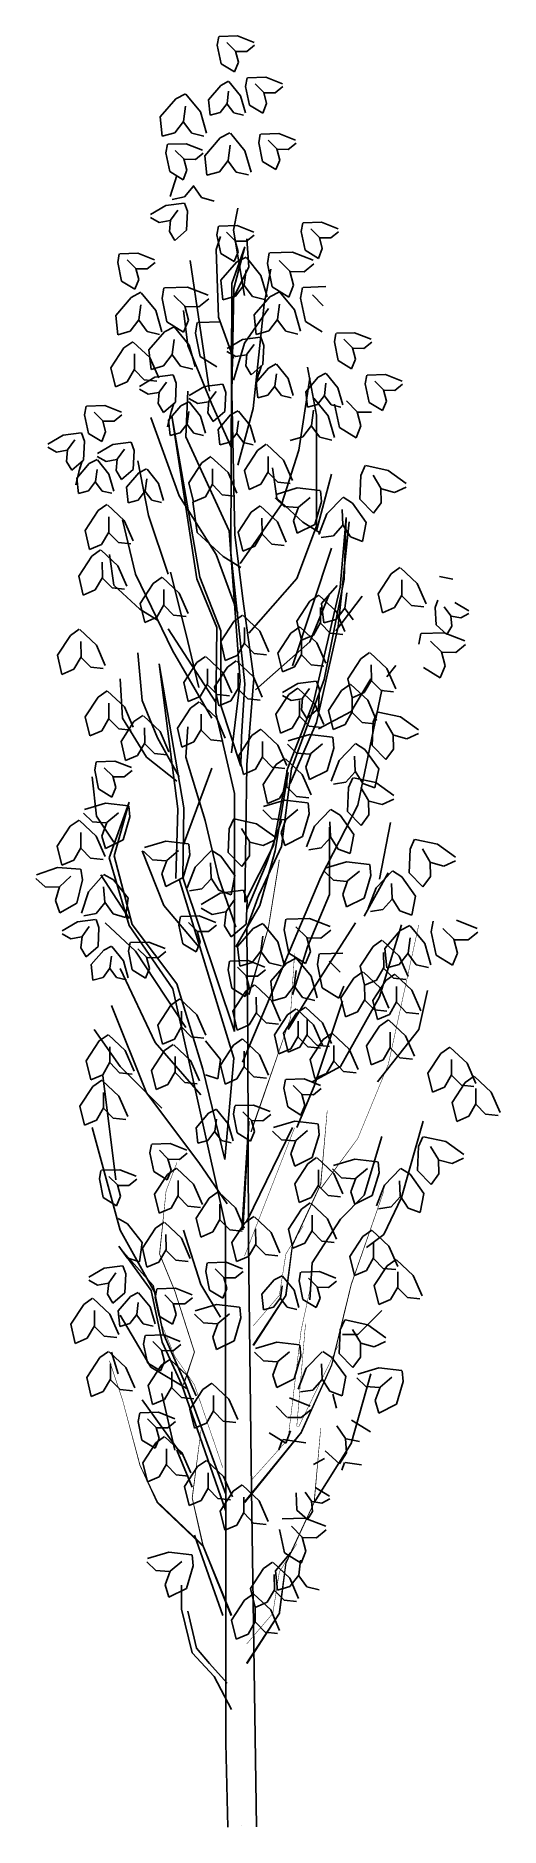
# Model space of a CAD drawing. Header units: millimetres. Extents: x 365.5 to 366.24, y 2522.44 to 2525.29.
import ezdxf

# ---------------------------------------------------------------- set-up
doc = ezdxf.new("R2010")
doc.units = ezdxf.units.MM
doc.header["$LTSCALE"] = 10
doc.layers.add('Vegetais', color=94, linetype='Continuous')

msp = doc.modelspace()

# ---------------------------------------------------------------- linework, layer by layer
at = {"layer": 'Vegetais'}
for p, q in [((365.7888, 2525.2779), (365.7912, 2525.2915)), ((365.795, 2525.2482), (365.7888, 2525.2779)), ((365.792, 2525.2916), (365.8211, 2525.2925)), ((365.8039, 2525.2819), (365.8177, 2525.2682)), ((365.8211, 2525.2925), (365.8475, 2525.2821)), ((365.8483, 2525.2775), (365.8358, 2525.2675)), ((365.8162, 2525.2351), (365.795, 2525.2482)), ((365.8224, 2525.2505), (365.8162, 2525.2351)), ((365.8177, 2525.2682), (365.8224, 2525.2505)), ((365.8358, 2525.2675), (365.8185, 2525.2677)), ((365.7945, 2525.2137), (365.8067, 2525.2201)), ((365.8073, 2525.2196), (365.8258, 2525.197)), ((365.8338, 2525.2121), (365.8362, 2525.2257)), ((365.837, 2525.2258), (365.8661, 2525.2267)), ((365.8661, 2525.2267), (365.8925, 2525.2163)), ((365.6979, 2525.1635), (365.7226, 2525.1922)), ((365.7226, 2525.1922), (365.738, 2525.2002)), ((365.7387, 2525.1996), (365.7618, 2525.1714)), ((365.7747, 2525.1907), (365.7945, 2525.2137)), ((365.7773, 2525.166), (365.7747, 2525.1907)), ((365.8069, 2525.2043), (365.8044, 2525.185)), ((365.8258, 2525.197), (365.8336, 2525.1698)), ((365.84, 2525.1824), (365.8338, 2525.2121)), ((365.8489, 2525.2161), (365.8627, 2525.2024)), ((365.8627, 2525.2024), (365.8674, 2525.1847)), ((365.8808, 2525.2017), (365.8635, 2525.2019)), ((365.8933, 2525.2117), (365.8808, 2525.2017)), ((365.7011, 2525.1326), (365.6979, 2525.1635)), ((365.7382, 2525.1804), (365.7351, 2525.1563)), ((365.7618, 2525.1714), (365.7715, 2525.1374)), ((365.7932, 2525.1704), (365.7773, 2525.166)), ((365.8044, 2525.185), (365.7932, 2525.1704)), ((365.8149, 2525.1701), (365.8045, 2525.184)), ((365.8305, 2525.1664), (365.8149, 2525.1701)), ((365.8612, 2525.1693), (365.84, 2525.1824)), ((365.8674, 2525.1847), (365.8612, 2525.1693)), ((365.7211, 2525.1381), (365.7011, 2525.1326)), ((365.7351, 2525.1563), (365.7211, 2525.1381)), ((365.7482, 2525.1377), (365.7352, 2525.1551)), ((365.7676, 2525.133), (365.7482, 2525.1377)), ((365.7936, 2525.1302), (365.8089, 2525.1382)), ((365.8096, 2525.1376), (365.8328, 2525.1094)), ((365.8547, 2525.1222), (365.8571, 2525.1358)), ((365.8579, 2525.1359), (365.887, 2525.1369)), ((365.887, 2525.1369), (365.9134, 2525.1264)), ((365.7069, 2525.1061), (365.7093, 2525.1198)), ((365.713, 2525.0765), (365.7069, 2525.1061)), ((365.71, 2525.1199), (365.7392, 2525.1208)), ((365.7219, 2525.1102), (365.7357, 2525.0965)), ((365.7392, 2525.1208), (365.7655, 2525.1104)), ((365.7663, 2525.1058), (365.7539, 2525.0958)), ((365.7689, 2525.1015), (365.7936, 2525.1302)), ((365.8091, 2525.1184), (365.806, 2525.0943)), ((365.8328, 2525.1094), (365.8425, 2525.0754)), ((365.8609, 2525.0925), (365.8547, 2525.1222)), ((365.8698, 2525.1263), (365.8836, 2525.1125)), ((365.8836, 2525.1125), (365.8883, 2525.0948)), ((365.9017, 2525.1118), (365.8844, 2525.112)), ((365.9142, 2525.1219), (365.9017, 2525.1118)), ((365.7342, 2525.0634), (365.713, 2525.0765)), ((365.7404, 2525.0788), (365.7342, 2525.0634)), ((365.7357, 2525.0965), (365.7404, 2525.0788)), ((365.7539, 2525.0958), (365.7365, 2525.096)), ((365.7721, 2525.0706), (365.7689, 2525.1015)), ((365.7921, 2525.0761), (365.7721, 2525.0706)), ((365.806, 2525.0943), (365.7921, 2525.0761)), ((365.8191, 2525.0757), (365.8062, 2525.0931)), ((365.8386, 2525.071), (365.8191, 2525.0757)), ((365.8821, 2525.0795), (365.8609, 2525.0925)), ((365.8883, 2525.0948), (365.8821, 2525.0795)), ((365.7244, 2525.0701), (365.7135, 2525.0365)), ((365.7368, 2525.036), (365.7504, 2525.0529)), ((365.7506, 2525.0541), (365.7639, 2525.0354)), ((365.7071, 2525.0226), (365.6827, 2525.0081)), ((365.736, 2525.0263), (365.7071, 2525.0226)), ((365.7172, 2525.032), (365.7368, 2525.036)), ((365.7413, 2525.0132), (365.7367, 2525.0263)), ((365.7639, 2525.0354), (365.7836, 2525.0292)), ((365.8148, 2524.9834), (365.8217, 2525.0181)), ((365.6826, 2525.0035), (365.6965, 2524.9955)), ((365.6965, 2524.9955), (365.7136, 2524.9985)), ((365.7143, 2524.9992), (365.7125, 2524.9809)), ((365.7258, 2525.0149), (365.7143, 2524.9992)), ((365.7399, 2524.983), (365.7413, 2525.0132)), ((365.7883, 2524.9757), (365.7907, 2524.9894)), ((365.7914, 2524.9895), (365.8206, 2524.9904)), ((365.8206, 2524.9904), (365.8469, 2524.98)), ((365.9224, 2524.981), (365.9248, 2524.9947)), ((365.9256, 2524.9948), (365.9547, 2524.9957)), ((365.9547, 2524.9957), (365.9811, 2524.9853)), ((365.7125, 2524.9809), (365.721, 2524.9667)), ((365.721, 2524.9667), (365.7399, 2524.983)), ((365.7871, 2524.9522), (365.794, 2524.973)), ((365.7944, 2524.9461), (365.7883, 2524.9757)), ((365.8033, 2524.9798), (365.8171, 2524.9661)), ((365.8321, 2524.8793), (365.8148, 2524.9834)), ((365.8171, 2524.9661), (365.8218, 2524.9484)), ((365.8353, 2524.9654), (365.8179, 2524.9656)), ((365.8477, 2524.9754), (365.8353, 2524.9654)), ((365.8391, 2524.9244), (365.8356, 2524.9695)), ((365.9286, 2524.9514), (365.9224, 2524.981)), ((365.9375, 2524.9851), (365.9513, 2524.9714)), ((365.9513, 2524.9714), (365.956, 2524.9537)), ((365.9694, 2524.9707), (365.9521, 2524.9709)), ((365.9819, 2524.9807), (365.9694, 2524.9707)), ((365.6303, 2524.9318), (365.6327, 2524.9455)), ((365.6334, 2524.9456), (365.6625, 2524.9465)), ((365.6453, 2524.9359), (365.6591, 2524.9222)), ((365.6625, 2524.9465), (365.6889, 2524.9361)), ((365.7766, 2524.7267), (365.7454, 2524.9348)), ((365.7905, 2524.8446), (365.7871, 2524.9522)), ((365.8156, 2524.933), (365.7944, 2524.9461)), ((365.7946, 2524.9033), (365.8192, 2524.932)), ((365.8324, 2524.9567), (365.8118, 2524.8982)), ((365.8149, 2524.8903), (365.8324, 2524.9567)), ((365.8218, 2524.9484), (365.8156, 2524.933)), ((365.8192, 2524.932), (365.8346, 2524.94)), ((365.8353, 2524.9394), (365.8584, 2524.9112)), ((365.8685, 2524.93), (365.8715, 2524.947)), ((365.8724, 2524.9472), (365.9088, 2524.9483)), ((365.8873, 2524.9351), (365.9045, 2524.9179)), ((365.9088, 2524.9483), (365.9417, 2524.9353)), ((365.9498, 2524.9383), (365.9286, 2524.9514)), ((365.956, 2524.9537), (365.9498, 2524.9383)), ((365.6364, 2524.9022), (365.6303, 2524.9318)), ((365.6638, 2524.9045), (365.6576, 2524.8891)), ((365.6591, 2524.9222), (365.6638, 2524.9045)), ((365.6773, 2524.9214), (365.6599, 2524.9217)), ((365.6897, 2524.9315), (365.6773, 2524.9214)), ((365.8148, 2524.8758), (365.8391, 2524.9244)), ((365.8348, 2524.9202), (365.8317, 2524.8961)), ((365.8584, 2524.9112), (365.8681, 2524.8772)), ((365.8634, 2524.8654), (365.8738, 2524.9209)), ((365.8762, 2524.8929), (365.8685, 2524.93)), ((365.9045, 2524.9179), (365.9104, 2524.8958)), ((365.9272, 2524.917), (365.9056, 2524.9173)), ((365.9428, 2524.9296), (365.9272, 2524.917)), ((365.627, 2524.8475), (365.6517, 2524.8762)), ((365.6576, 2524.8891), (365.6364, 2524.9022)), ((365.6517, 2524.8762), (365.667, 2524.8842)), ((365.6677, 2524.8836), (365.6908, 2524.8554)), ((365.7009, 2524.8742), (365.7039, 2524.8912)), ((365.7048, 2524.8914), (365.7412, 2524.8925)), ((365.7197, 2524.8793), (365.7369, 2524.8622)), ((365.7412, 2524.8925), (365.7742, 2524.8795)), ((365.7978, 2524.8724), (365.7946, 2524.9033)), ((365.8177, 2524.8779), (365.7978, 2524.8724)), ((365.8118, 2524.7242), (365.8149, 2524.8903)), ((365.8317, 2524.8961), (365.8177, 2524.8779)), ((365.8448, 2524.8775), (365.8318, 2524.8949)), ((365.8642, 2524.8729), (365.8448, 2524.8775)), ((365.8476, 2524.8482), (365.8723, 2524.8769)), ((365.8723, 2524.8769), (365.8877, 2524.8849)), ((365.9026, 2524.8766), (365.8762, 2524.8929)), ((365.8883, 2524.8843), (365.9115, 2524.8561)), ((365.9104, 2524.8958), (365.9026, 2524.8766)), ((365.9215, 2524.8748), (365.9246, 2524.8919)), ((365.9255, 2524.892), (365.9619, 2524.8932)), ((365.9404, 2524.88), (365.9576, 2524.8628)), ((365.6302, 2524.8166), (365.627, 2524.8475)), ((365.6672, 2524.8644), (365.6641, 2524.8403)), ((365.6908, 2524.8554), (365.7006, 2524.8214)), ((365.7086, 2524.8371), (365.7009, 2524.8742)), ((365.742, 2524.7995), (365.735, 2524.855)), ((365.7369, 2524.8622), (365.7428, 2524.84)), ((365.7596, 2524.8612), (365.738, 2524.8615)), ((365.7752, 2524.8738), (365.7596, 2524.8612)), ((365.8321, 2524.803), (365.8703, 2524.8585)), ((365.8508, 2524.8173), (365.8476, 2524.8482)), ((365.8878, 2524.8651), (365.8847, 2524.841)), ((365.9115, 2524.8561), (365.9212, 2524.8221)), ((365.9292, 2524.8378), (365.9215, 2524.8748)), ((365.6501, 2524.8221), (365.6302, 2524.8166)), ((365.6641, 2524.8403), (365.6501, 2524.8221)), ((365.6772, 2524.8218), (365.6642, 2524.8391)), ((365.6966, 2524.8171), (365.6772, 2524.8218)), ((365.68, 2524.7924), (365.7047, 2524.8211)), ((365.7047, 2524.8211), (365.7201, 2524.8291)), ((365.735, 2524.8208), (365.7086, 2524.8371)), ((365.7208, 2524.8285), (365.7439, 2524.8003)), ((365.7428, 2524.84), (365.735, 2524.8208)), ((365.754, 2524.8191), (365.757, 2524.8361)), ((365.7617, 2524.782), (365.754, 2524.8191)), ((365.7579, 2524.8363), (365.7943, 2524.8374)), ((365.8148, 2524.7787), (365.7905, 2524.8446)), ((365.8708, 2524.8228), (365.8508, 2524.8173)), ((365.8847, 2524.841), (365.8708, 2524.8228)), ((365.8979, 2524.8224), (365.8849, 2524.8398)), ((365.9173, 2524.8177), (365.8979, 2524.8224)), ((365.9557, 2524.8215), (365.9292, 2524.8378)), ((365.9753, 2524.8053), (365.9777, 2524.8189)), ((365.9784, 2524.819), (366.0075, 2524.8199)), ((366.0075, 2524.8199), (366.0339, 2524.8095)), ((365.6192, 2524.764), (365.6399, 2524.7957)), ((365.6399, 2524.7957), (365.6541, 2524.8056)), ((365.6548, 2524.8051), (365.6815, 2524.7802)), ((365.6833, 2524.7615), (365.68, 2524.7924)), ((365.7203, 2524.8093), (365.7172, 2524.7852)), ((365.7801, 2524.7059), (365.742, 2524.7995)), ((365.7439, 2524.8003), (365.7536, 2524.7663)), ((365.8042, 2524.7898), (365.8181, 2524.7819)), ((365.8287, 2524.809), (365.8043, 2524.7945)), ((365.8148, 2524.7441), (365.8321, 2524.803)), ((365.8576, 2524.8127), (365.8287, 2524.809)), ((365.8474, 2524.8012), (365.8359, 2524.7855)), ((365.8629, 2524.7996), (365.8583, 2524.8127)), ((365.8615, 2524.7693), (365.8629, 2524.7996)), ((365.9814, 2524.7756), (365.9753, 2524.8053)), ((365.9903, 2524.8094), (366.0041, 2524.7956)), ((366.0041, 2524.7956), (366.0088, 2524.7779)), ((366.0223, 2524.7949), (366.0049, 2524.7951)), ((366.0347, 2524.8049), (366.0223, 2524.7949)), ((365.6265, 2524.7338), (365.6192, 2524.764)), ((365.657, 2524.7617), (365.6455, 2524.7419)), ((365.6569, 2524.7861), (365.657, 2524.7617)), ((365.6815, 2524.7802), (365.6956, 2524.7478)), ((365.7032, 2524.767), (365.6833, 2524.7615)), ((365.7172, 2524.7852), (365.7032, 2524.767)), ((365.7303, 2524.7666), (365.7173, 2524.784)), ((365.7497, 2524.7619), (365.7303, 2524.7666)), ((365.7881, 2524.7657), (365.7617, 2524.782)), ((365.8181, 2524.7819), (365.8352, 2524.7849)), ((365.8359, 2524.7855), (365.8341, 2524.7672)), ((365.8341, 2524.7672), (365.8427, 2524.7531)), ((365.8427, 2524.7531), (365.8615, 2524.7693)), ((365.8508, 2524.7408), (365.8705, 2524.7637)), ((365.8551, 2524.7541), (365.8593, 2524.7675)), ((365.8705, 2524.7637), (365.8828, 2524.7701)), ((365.8833, 2524.7696), (365.9018, 2524.7471)), ((365.9466, 2524.6886), (365.9327, 2524.7649)), ((366.0026, 2524.7626), (365.9814, 2524.7756)), ((366.0088, 2524.7779), (366.0026, 2524.7626)), ((365.6455, 2524.7419), (365.6265, 2524.7338)), ((365.6724, 2524.7451), (365.6573, 2524.7605)), ((365.6891, 2524.7489), (365.6648, 2524.7345)), ((365.6923, 2524.743), (365.6724, 2524.7451)), ((365.7181, 2524.7527), (365.6891, 2524.7489)), ((365.7078, 2524.7412), (365.6964, 2524.7255)), ((365.7233, 2524.7396), (365.7188, 2524.7526)), ((365.722, 2524.7093), (365.7233, 2524.7396)), ((365.7682, 2524.7341), (365.7438, 2524.7197)), ((365.7971, 2524.7379), (365.7682, 2524.7341)), ((365.8024, 2524.7248), (365.7978, 2524.7378)), ((365.8557, 2524.759), (365.849, 2524.7298)), ((365.8533, 2524.716), (365.8508, 2524.7408)), ((365.8805, 2524.735), (365.8693, 2524.7204)), ((365.8829, 2524.7543), (365.8805, 2524.735)), ((365.8909, 2524.7201), (365.8806, 2524.734)), ((365.9018, 2524.7471), (365.9096, 2524.7198)), ((365.9189, 2524.6331), (365.9362, 2524.7475)), ((365.9298, 2524.726), (365.9495, 2524.7489)), ((365.9495, 2524.7489), (365.9618, 2524.7553)), ((365.9619, 2524.7395), (365.9595, 2524.7202)), ((365.9623, 2524.7548), (365.9809, 2524.7323)), ((366.0245, 2524.7385), (366.0269, 2524.7521)), ((366.0307, 2524.7088), (366.0245, 2524.7385)), ((366.0277, 2524.7522), (366.0568, 2524.7532)), ((366.0396, 2524.7426), (366.0534, 2524.7288)), ((366.0568, 2524.7532), (366.0832, 2524.7427)), ((366.084, 2524.7382), (366.0715, 2524.7281)), ((365.5806, 2524.703), (365.6097, 2524.7039)), ((365.6097, 2524.7039), (365.6361, 2524.6935)), ((365.6647, 2524.7298), (365.6786, 2524.7219)), ((365.6786, 2524.7219), (365.6957, 2524.7248)), ((365.6964, 2524.7255), (365.6946, 2524.7072)), ((365.6946, 2524.7072), (365.7031, 2524.6931)), ((365.7031, 2524.6931), (365.722, 2524.7093)), ((365.7156, 2524.694), (365.7198, 2524.7074)), ((365.731, 2524.7037), (365.7433, 2524.7101)), ((365.7385, 2524.6539), (365.742, 2524.7267)), ((365.7437, 2524.715), (365.7576, 2524.7071)), ((365.7438, 2524.7096), (365.7623, 2524.687)), ((365.7576, 2524.7071), (365.7747, 2524.71)), ((365.7754, 2524.7107), (365.7736, 2524.6924)), ((365.7869, 2524.7264), (365.7754, 2524.7107)), ((365.801, 2524.6945), (365.8024, 2524.7248)), ((365.8693, 2524.7204), (365.8533, 2524.716)), ((365.9065, 2524.7164), (365.8909, 2524.7201)), ((365.9323, 2524.7012), (365.9298, 2524.726)), ((365.9483, 2524.7056), (365.9323, 2524.7012)), ((365.9424, 2524.7156), (365.9656, 2524.6874)), ((365.9595, 2524.7202), (365.9483, 2524.7056)), ((365.97, 2524.7053), (365.9596, 2524.7192)), ((365.9855, 2524.7016), (365.97, 2524.7053)), ((365.9833, 2524.6691), (365.9756, 2524.7061)), ((365.9809, 2524.7323), (365.9886, 2524.705)), ((365.9944, 2524.7112), (366.0117, 2524.6941)), ((366.0519, 2524.6958), (366.0307, 2524.7088)), ((366.0581, 2524.7111), (366.0519, 2524.6958)), ((366.0534, 2524.7288), (366.0581, 2524.7111)), ((366.0715, 2524.7281), (366.0542, 2524.7283)), ((365.5774, 2524.6893), (365.5798, 2524.7029)), ((365.5836, 2524.6596), (365.5774, 2524.6893)), ((365.5925, 2524.6934), (365.6063, 2524.6796)), ((365.6063, 2524.6796), (365.611, 2524.6619)), ((365.6244, 2524.6789), (365.6071, 2524.6791)), ((365.6369, 2524.6889), (365.6244, 2524.6789)), ((365.683, 2524.6851), (365.7281, 2524.5602)), ((365.7162, 2524.6989), (365.7095, 2524.6698)), ((365.7112, 2524.6807), (365.731, 2524.7037)), ((365.7138, 2524.656), (365.7112, 2524.6807)), ((365.7434, 2524.6943), (365.7409, 2524.675)), ((365.7623, 2524.687), (365.7701, 2524.6598)), ((365.7736, 2524.6924), (365.7822, 2524.6783)), ((365.7822, 2524.6783), (365.801, 2524.6945)), ((365.7903, 2524.6659), (365.81, 2524.6889)), ((365.81, 2524.6889), (365.8223, 2524.6953)), ((365.8224, 2524.6795), (365.8199, 2524.6602)), ((365.8228, 2524.6948), (365.8413, 2524.6723)), ((365.9419, 2524.6964), (365.9388, 2524.6723)), ((365.9656, 2524.6874), (365.9753, 2524.6533)), ((366.0117, 2524.6941), (366.0176, 2524.6719)), ((366.0344, 2524.6932), (366.0127, 2524.6934)), ((365.5432, 2524.6568), (365.5188, 2524.6423)), ((365.5721, 2524.6605), (365.5432, 2524.6568)), ((365.5619, 2524.6491), (365.5505, 2524.6333)), ((365.5774, 2524.6474), (365.5728, 2524.6605)), ((365.576, 2524.6171), (365.5774, 2524.6474)), ((365.6048, 2524.6466), (365.5836, 2524.6596)), ((365.611, 2524.6619), (365.6048, 2524.6466)), ((365.7298, 2524.6604), (365.7138, 2524.656)), ((365.7409, 2524.675), (365.7298, 2524.6604)), ((365.7514, 2524.6601), (365.741, 2524.674)), ((365.767, 2524.6564), (365.7514, 2524.6601)), ((365.7928, 2524.6412), (365.7903, 2524.6659)), ((365.8199, 2524.6602), (365.8088, 2524.6456)), ((365.8304, 2524.6453), (365.82, 2524.6592)), ((365.8413, 2524.6723), (365.8491, 2524.645)), ((365.9249, 2524.6541), (365.9049, 2524.6485)), ((365.9388, 2524.6723), (365.9249, 2524.6541)), ((365.9519, 2524.6537), (365.939, 2524.671)), ((365.9714, 2524.649), (365.9519, 2524.6537)), ((366.0098, 2524.6527), (365.9833, 2524.6691)), ((366.0176, 2524.6719), (366.0098, 2524.6527)), ((365.5187, 2524.6376), (365.5326, 2524.6297)), ((365.5326, 2524.6297), (365.5497, 2524.6327)), ((365.5505, 2524.6333), (365.5486, 2524.6151)), ((365.5977, 2524.6228), (365.6116, 2524.6149)), ((365.6222, 2524.642), (365.5978, 2524.6275)), ((365.6511, 2524.6457), (365.6222, 2524.642)), ((365.6295, 2524.6185), (365.6276, 2524.6003)), ((365.6409, 2524.6343), (365.6295, 2524.6185)), ((365.6564, 2524.6326), (365.6519, 2524.6457)), ((365.655, 2524.6023), (365.6564, 2524.6326)), ((365.7643, 2524.6126), (365.7785, 2524.6226)), ((365.7792, 2524.622), (365.8059, 2524.5971)), ((365.8088, 2524.6456), (365.7928, 2524.6412)), ((365.846, 2524.6416), (365.8304, 2524.6453)), ((365.832, 2524.6007), (365.8527, 2524.6324)), ((365.8527, 2524.6324), (365.8668, 2524.6424)), ((365.8676, 2524.6418), (365.8942, 2524.6169)), ((365.8696, 2524.6228), (365.8697, 2524.5985)), ((365.5486, 2524.6151), (365.5572, 2524.6009)), ((365.5572, 2524.6009), (365.576, 2524.6171)), ((365.5702, 2524.6068), (365.5635, 2524.5776)), ((365.5653, 2524.5886), (365.585, 2524.6115)), ((365.5696, 2524.6019), (365.5738, 2524.6153)), ((365.585, 2524.6115), (365.5973, 2524.6179)), ((365.5974, 2524.6021), (365.595, 2524.5828)), ((365.5978, 2524.6174), (365.6163, 2524.5949)), ((365.6116, 2524.6149), (365.6287, 2524.6179)), ((365.6163, 2524.5949), (365.6241, 2524.5676)), ((365.6276, 2524.6003), (365.6362, 2524.5861)), ((365.6362, 2524.5861), (365.655, 2524.6023)), ((365.6443, 2524.5738), (365.664, 2524.5967)), ((365.6622, 2524.6157), (365.6795, 2524.529)), ((365.664, 2524.5967), (365.6763, 2524.6031)), ((365.6769, 2524.6026), (365.6954, 2524.5801)), ((365.7436, 2524.5809), (365.7643, 2524.6126)), ((365.7813, 2524.603), (365.7814, 2524.5787)), ((365.8059, 2524.5971), (365.82, 2524.5647)), ((365.8393, 2524.5705), (365.832, 2524.6007)), ((365.8697, 2524.5985), (365.8583, 2524.5786)), ((365.8852, 2524.5818), (365.87, 2524.5972)), ((365.8836, 2524.5564), (365.8766, 2524.6049)), ((365.8942, 2524.6169), (365.9084, 2524.5845)), ((366.0158, 2524.5548), (366.0174, 2524.5926)), ((366.0174, 2524.5926), (366.0245, 2524.6084)), ((366.0254, 2524.6083), (366.061, 2524.6006)), ((366.0369, 2524.593), (366.0494, 2524.5722)), ((366.061, 2524.6006), (366.0898, 2524.5799)), ((365.5678, 2524.5638), (365.5653, 2524.5886)), ((365.5838, 2524.5682), (365.5678, 2524.5638)), ((365.595, 2524.5828), (365.5838, 2524.5682)), ((365.6055, 2524.5679), (365.5951, 2524.5818)), ((365.621, 2524.5642), (365.6055, 2524.5679)), ((365.6468, 2524.549), (365.6443, 2524.5738)), ((365.674, 2524.568), (365.6628, 2524.5534)), ((365.6765, 2524.5873), (365.674, 2524.568)), ((365.6845, 2524.5531), (365.6741, 2524.567)), ((365.6954, 2524.5801), (365.7031, 2524.5529)), ((365.7509, 2524.5507), (365.7436, 2524.5809)), ((365.7814, 2524.5787), (365.7699, 2524.5588)), ((365.7968, 2524.562), (365.7817, 2524.5775)), ((365.8167, 2524.5599), (365.7968, 2524.562)), ((365.8583, 2524.5786), (365.8393, 2524.5705)), ((365.9162, 2524.5728), (365.8823, 2524.5626)), ((365.9051, 2524.5797), (365.8852, 2524.5818)), ((365.9524, 2524.5685), (365.9162, 2524.5728)), ((365.9548, 2524.551), (365.9533, 2524.5682)), ((366.0494, 2524.5722), (366.0498, 2524.5492)), ((366.0712, 2524.5657), (366.0503, 2524.5713)), ((366.0894, 2524.5741), (366.0712, 2524.5657)), ((365.5782, 2524.5049), (365.5989, 2524.5366)), ((365.5989, 2524.5366), (365.6131, 2524.5465)), ((365.6138, 2524.546), (365.6405, 2524.5211)), ((365.6628, 2524.5534), (365.6468, 2524.549)), ((365.7, 2524.5494), (365.6845, 2524.5531)), ((365.7567, 2524.5018), (365.7498, 2524.5504)), ((365.7699, 2524.5588), (365.7509, 2524.5507)), ((365.8222, 2524.5024), (365.8429, 2524.5341)), ((365.8429, 2524.5341), (365.8571, 2524.5441)), ((365.8578, 2524.5436), (365.8845, 2524.5187)), ((365.8807, 2524.557), (365.8951, 2524.5432)), ((365.9252, 2524.5182), (365.8836, 2524.5564)), ((365.8951, 2524.5432), (365.9167, 2524.5416)), ((365.9179, 2524.5421), (365.91, 2524.5205)), ((365.9365, 2524.5577), (365.9179, 2524.5421)), ((365.9439, 2524.5147), (365.9548, 2524.551)), ((365.9887, 2524.5575), (365.9632, 2524.5314)), ((365.9875, 2524.5384), (365.9885, 2524.5141)), ((366.004, 2524.5488), (365.9894, 2524.5581)), ((366.0261, 2524.518), (366.004, 2524.5488)), ((366.0375, 2524.5325), (366.0158, 2524.5548)), ((366.0498, 2524.5492), (366.0375, 2524.5325)), ((365.5855, 2524.4747), (365.5782, 2524.5049)), ((365.6159, 2524.527), (365.616, 2524.5026)), ((365.6587, 2524.4354), (365.6379, 2524.5221)), ((365.6405, 2524.5211), (365.6546, 2524.4887)), ((365.8599, 2524.5245), (365.86, 2524.5002)), ((365.8845, 2524.5187), (365.8986, 2524.4862)), ((365.91, 2524.5205), (365.9161, 2524.5008)), ((365.9161, 2524.5008), (365.9439, 2524.5147)), ((365.953, 2524.5009), (365.9252, 2524.5182)), ((365.9632, 2524.5314), (365.9505, 2524.4984)), ((365.9738, 2524.4967), (365.9883, 2524.5129)), ((365.9941, 2524.5257), (365.9846, 2524.415)), ((365.9885, 2524.5141), (366.0009, 2524.4947)), ((365.9909, 2524.4276), (365.9941, 2524.5257)), ((366.0202, 2524.4875), (366.0261, 2524.518)), ((365.6045, 2524.4828), (365.5855, 2524.4747)), ((365.616, 2524.5026), (365.6045, 2524.4828)), ((365.6314, 2524.486), (365.6162, 2524.5014)), ((365.6513, 2524.4839), (365.6314, 2524.486)), ((365.8295, 2524.4722), (365.8222, 2524.5024)), ((365.8485, 2524.4803), (365.8295, 2524.4722)), ((365.86, 2524.5002), (365.8485, 2524.4803)), ((365.8754, 2524.4835), (365.8602, 2524.499)), ((365.8953, 2524.4814), (365.8754, 2524.4835)), ((365.9541, 2524.4937), (365.9738, 2524.4967)), ((366.0009, 2524.4947), (366.0202, 2524.4875)), ((365.5681, 2524.4325), (365.5888, 2524.4642)), ((365.5888, 2524.4642), (365.6029, 2524.4742)), ((365.6037, 2524.4736), (365.6303, 2524.4487)), ((365.6057, 2524.4546), (365.6058, 2524.4303)), ((365.624, 2524.418), (365.6171, 2524.4666)), ((365.6303, 2524.4487), (365.6445, 2524.4163)), ((365.5753, 2524.4023), (365.5681, 2524.4325)), ((365.6058, 2524.4303), (365.5944, 2524.4104)), ((365.6213, 2524.4136), (365.6061, 2524.429)), ((365.666, 2524.3889), (365.6867, 2524.4206)), ((365.6867, 2524.4206), (365.7008, 2524.4306)), ((365.7016, 2524.4301), (365.7282, 2524.4052)), ((365.7385, 2524.3417), (365.7142, 2524.4388)), ((366.0448, 2524.4044), (366.0655, 2524.4361)), ((366.0655, 2524.4361), (366.0797, 2524.446)), ((366.0805, 2524.4455), (366.1071, 2524.4206)), ((366.0825, 2524.4264), (366.0826, 2524.4021)), ((366.1071, 2524.4206), (366.1212, 2524.3881)), ((366.1638, 2524.4276), (366.1425, 2524.4318)), ((365.5944, 2524.4104), (365.5753, 2524.4023)), ((365.6412, 2524.4115), (365.6213, 2524.4136)), ((365.6657, 2524.3799), (365.624, 2524.418)), ((365.7036, 2524.411), (365.7037, 2524.3867)), ((365.7282, 2524.4052), (365.7423, 2524.3727)), ((365.9156, 2524.3606), (365.9363, 2524.3923)), ((365.9362, 2524.3278), (365.9674, 2524.4042)), ((365.9363, 2524.3923), (365.9505, 2524.4022)), ((365.9512, 2524.4017), (365.9779, 2524.3768)), ((365.955, 2524.3888), (365.9797, 2524.4175)), ((366.0194, 2524.4007), (365.9778, 2524.3452)), ((365.9952, 2524.4057), (365.9921, 2524.3816)), ((366.0521, 2524.3741), (366.0448, 2524.4044)), ((366.0826, 2524.4021), (366.0711, 2524.3822)), ((366.098, 2524.3854), (366.0829, 2524.4009)), ((366.136, 2524.3822), (366.1402, 2524.3941)), ((366.1672, 2524.3905), (366.1893, 2524.3772)), ((365.6934, 2524.3625), (365.6657, 2524.3799)), ((365.6732, 2524.3587), (365.666, 2524.3889)), ((365.6923, 2524.3668), (365.6732, 2524.3587)), ((365.7037, 2524.3867), (365.6923, 2524.3668)), ((365.7192, 2524.37), (365.704, 2524.3855)), ((365.739, 2524.3679), (365.7192, 2524.37)), ((365.815, 2524.36), (365.8291, 2524.37)), ((365.8299, 2524.3695), (365.8565, 2524.3446)), ((365.9533, 2524.3826), (365.9534, 2524.3583)), ((365.9582, 2524.3579), (365.955, 2524.3888)), ((365.9781, 2524.3634), (365.9582, 2524.3579)), ((365.9779, 2524.3768), (365.992, 2524.3443)), ((365.9921, 2524.3816), (365.9781, 2524.3634)), ((366.0052, 2524.363), (365.9922, 2524.3804)), ((366.0711, 2524.3822), (366.0521, 2524.3741)), ((366.1179, 2524.3833), (366.098, 2524.3854)), ((366.1371, 2524.3546), (366.136, 2524.3822)), ((366.1501, 2524.3836), (366.1605, 2524.3692)), ((366.1605, 2524.3692), (366.1621, 2524.3525)), ((366.1767, 2524.3658), (366.1611, 2524.3686)), ((366.1894, 2524.373), (366.1767, 2524.3658)), ((365.5341, 2524.3063), (365.5548, 2524.338)), ((365.5548, 2524.338), (365.569, 2524.3479)), ((365.5697, 2524.3474), (365.5964, 2524.3225)), ((365.7943, 2524.3283), (365.815, 2524.36)), ((365.8319, 2524.3504), (365.832, 2524.3261)), ((365.8565, 2524.3446), (365.8707, 2524.3121)), ((365.8853, 2524.31), (365.906, 2524.3417)), ((365.906, 2524.3417), (365.9201, 2524.3517)), ((365.9229, 2524.3303), (365.9156, 2524.3606)), ((365.9209, 2524.3512), (365.9475, 2524.3263)), ((365.9419, 2524.3384), (365.9229, 2524.3303)), ((365.9534, 2524.3583), (365.9419, 2524.3384)), ((365.9688, 2524.3416), (365.9537, 2524.3571)), ((365.9887, 2524.3396), (365.9688, 2524.3416)), ((366.1097, 2524.3239), (366.1127, 2524.341)), ((366.1136, 2524.3411), (366.1501, 2524.3423)), ((366.1542, 2524.3397), (366.1371, 2524.3546)), ((366.1501, 2524.3423), (366.183, 2524.3293)), ((366.1621, 2524.3525), (366.1542, 2524.3397)), ((365.5414, 2524.276), (365.5341, 2524.3063)), ((365.5717, 2524.3283), (365.5719, 2524.304)), ((365.5964, 2524.3225), (365.6105, 2524.2901)), ((365.6691, 2524.2342), (365.6622, 2524.3105)), ((365.832, 2524.3261), (365.8206, 2524.3062)), ((365.8475, 2524.3094), (365.8323, 2524.3249)), ((365.8674, 2524.3073), (365.8475, 2524.3094)), ((365.8495, 2524.2515), (365.9362, 2524.3278)), ((365.8925, 2524.2798), (365.8853, 2524.31)), ((365.923, 2524.3078), (365.9116, 2524.2879)), ((365.9229, 2524.3321), (365.923, 2524.3078)), ((365.9385, 2524.2911), (365.9233, 2524.3066)), ((365.9475, 2524.3263), (365.9617, 2524.2938)), ((366.0172, 2524.3007), (366.0313, 2524.3107)), ((366.0321, 2524.3102), (366.0587, 2524.2853)), ((366.1285, 2524.329), (366.1457, 2524.3119)), ((366.1457, 2524.3119), (366.1517, 2524.2897)), ((366.1685, 2524.311), (366.1468, 2524.3112)), ((366.184, 2524.3235), (366.1685, 2524.311)), ((365.5604, 2524.2841), (365.5414, 2524.276)), ((365.5719, 2524.304), (365.5604, 2524.2841)), ((365.5873, 2524.2873), (365.5721, 2524.3028)), ((365.6072, 2524.2853), (365.5873, 2524.2873)), ((365.7354, 2524.263), (365.7561, 2524.2947)), ((365.771, 2524.3041), (365.7976, 2524.2792)), ((365.773, 2524.285), (365.7731, 2524.2607)), ((365.7976, 2524.2792), (365.8118, 2524.2467)), ((365.8198, 2524.2971), (365.8464, 2524.2722)), ((365.8218, 2524.278), (365.8219, 2524.2537)), ((365.9116, 2524.2879), (365.8925, 2524.2798)), ((365.9584, 2524.289), (365.9385, 2524.2911)), ((365.9965, 2524.269), (366.0172, 2524.3007)), ((366.0341, 2524.2911), (366.0342, 2524.2668)), ((366.0587, 2524.2853), (366.0729, 2524.2528)), ((366.0729, 2524.2901), (366.059, 2524.2719)), ((366.1439, 2524.2705), (366.1174, 2524.2869)), ((366.1517, 2524.2897), (366.1439, 2524.2705)), ((365.5993, 2524.2399), (365.6134, 2524.2498)), ((365.6142, 2524.2493), (365.6408, 2524.2244)), ((365.6344, 2524.2689), (365.6379, 2524.2065)), ((365.7426, 2524.2327), (365.7354, 2524.263)), ((365.7731, 2524.2607), (365.7617, 2524.2408)), ((365.7886, 2524.244), (365.7734, 2524.2595)), ((365.7914, 2524.2257), (365.7842, 2524.256)), ((365.8219, 2524.2537), (365.8105, 2524.2338)), ((365.8374, 2524.237), (365.8222, 2524.2525)), ((365.8464, 2524.2722), (365.8605, 2524.2397)), ((365.9172, 2524.2614), (365.8929, 2524.247)), ((365.9027, 2524.2441), (365.9169, 2524.2541)), ((365.9462, 2524.2652), (365.9172, 2524.2614)), ((365.9177, 2524.2535), (365.9443, 2524.2286)), ((365.9359, 2524.2537), (365.9245, 2524.238)), ((365.9514, 2524.2521), (365.9469, 2524.2651)), ((365.9501, 2524.2218), (365.9514, 2524.2521)), ((365.9661, 2524.2185), (365.9868, 2524.2502)), ((365.9868, 2524.2502), (366.0009, 2524.2602)), ((366.0037, 2524.2388), (365.9965, 2524.269)), ((366.0017, 2524.2596), (366.0283, 2524.2347)), ((366.0021, 2524.2169), (366.0333, 2524.2689)), ((366.0342, 2524.2668), (366.0228, 2524.2469)), ((366.0497, 2524.2501), (366.0345, 2524.2656)), ((366.0696, 2524.248), (366.0497, 2524.2501)), ((365.5786, 2524.2082), (365.5993, 2524.2399)), ((365.6162, 2524.2302), (365.6163, 2524.2059)), ((365.6408, 2524.2244), (365.655, 2524.1919)), ((365.6934, 2524.1752), (365.6691, 2524.2342)), ((365.7252, 2524.1906), (365.7459, 2524.2223)), ((365.7617, 2524.2408), (365.7426, 2524.2327)), ((365.7459, 2524.2223), (365.7601, 2524.2322)), ((365.7608, 2524.2317), (365.7875, 2524.2068)), ((365.8085, 2524.2419), (365.7886, 2524.244)), ((365.8105, 2524.2338), (365.7914, 2524.2257)), ((365.8572, 2524.2349), (365.8374, 2524.237)), ((365.882, 2524.2124), (365.9027, 2524.2441)), ((365.8928, 2524.2423), (365.9067, 2524.2344)), ((365.9067, 2524.2344), (365.9238, 2524.2373)), ((365.9197, 2524.2345), (365.9198, 2524.2102)), ((365.9245, 2524.238), (365.9227, 2524.2197)), ((365.9227, 2524.2197), (365.9312, 2524.2056)), ((365.9312, 2524.2056), (365.9501, 2524.2218)), ((365.9443, 2524.2286), (365.9584, 2524.1962)), ((366.0228, 2524.2469), (366.0037, 2524.2388)), ((366.0037, 2524.2406), (366.0038, 2524.2163)), ((366.0283, 2524.2347), (366.0425, 2524.2023)), ((365.5859, 2524.1779), (365.5786, 2524.2082)), ((365.6163, 2524.2059), (365.6049, 2524.186)), ((365.6318, 2524.1892), (365.6166, 2524.2047)), ((365.6355, 2524.169), (365.6561, 2524.2007)), ((365.6379, 2524.2065), (365.6761, 2524.144)), ((365.6561, 2524.2007), (365.6703, 2524.2107)), ((365.6711, 2524.2102), (365.6977, 2524.1853)), ((365.6731, 2524.1911), (365.6732, 2524.1668)), ((365.7325, 2524.1603), (365.7252, 2524.1906)), ((365.7385, 2524.144), (365.742, 2524.1926)), ((365.7629, 2524.2126), (365.763, 2524.1883)), ((365.7875, 2524.2068), (365.8016, 2524.1744)), ((365.8893, 2524.1822), (365.882, 2524.2124)), ((365.9198, 2524.2102), (365.9083, 2524.1903)), ((365.9352, 2524.1935), (365.9201, 2524.2089)), ((365.9551, 2524.1914), (365.9352, 2524.1935)), ((365.9501, 2524.1891), (366.0021, 2524.2169)), ((365.9734, 2524.1883), (365.9661, 2524.2185)), ((365.9924, 2524.1964), (365.9734, 2524.1883)), ((366.0038, 2524.2163), (365.9924, 2524.1964)), ((366.0193, 2524.1996), (366.0041, 2524.215)), ((366.0392, 2524.1975), (366.0193, 2524.1996)), ((366.0355, 2524.1625), (366.037, 2524.2003)), ((366.037, 2524.2003), (366.0441, 2524.2161)), ((366.045, 2524.216), (366.0807, 2524.2083)), ((366.0565, 2524.2007), (366.0691, 2524.1798)), ((366.0807, 2524.2083), (366.1094, 2524.1876)), ((365.6049, 2524.186), (365.5859, 2524.1779)), ((365.6517, 2524.1871), (365.6318, 2524.1892)), ((365.6427, 2524.1388), (365.6355, 2524.169)), ((365.6732, 2524.1668), (365.6617, 2524.1469)), ((365.6886, 2524.1501), (365.6735, 2524.1656)), ((365.7281, 2524.1128), (365.6934, 2524.1752)), ((365.6977, 2524.1853), (365.7118, 2524.1528)), ((365.7515, 2524.1684), (365.7325, 2524.1603)), ((365.763, 2524.1883), (365.7515, 2524.1684)), ((365.7784, 2524.1716), (365.7633, 2524.1871)), ((365.7983, 2524.1696), (365.7784, 2524.1716)), ((365.8231, 2524.147), (365.8438, 2524.1787)), ((365.8276, 2524.1769), (365.8261, 2524.1301)), ((365.8587, 2524.1881), (365.8854, 2524.1632)), ((365.8607, 2524.1691), (365.8609, 2524.1448)), ((365.8854, 2524.1632), (365.8995, 2524.1308)), ((365.9083, 2524.1903), (365.8893, 2524.1822)), ((365.9004, 2524.1647), (365.9148, 2524.1508)), ((365.9358, 2524.1804), (365.9019, 2524.1703)), ((365.972, 2524.1761), (365.9358, 2524.1804)), ((365.9561, 2524.1654), (365.9375, 2524.1498)), ((365.9744, 2524.1587), (365.9729, 2524.1759)), ((366.0083, 2524.1652), (365.9828, 2524.1391)), ((366.0236, 2524.1564), (366.0091, 2524.1657)), ((366.0572, 2524.1402), (366.0355, 2524.1625)), ((366.0691, 2524.1798), (366.0694, 2524.1569)), ((366.0909, 2524.1734), (366.0699, 2524.179)), ((366.109, 2524.1818), (366.0909, 2524.1734)), ((365.5936, 2524.1233), (365.596, 2524.1369)), ((365.5967, 2524.137), (365.6259, 2524.138)), ((365.6259, 2524.138), (365.6522, 2524.1275)), ((365.6617, 2524.1469), (365.6427, 2524.1388)), ((365.6761, 2524.144), (365.7246, 2524.1059)), ((365.7085, 2524.148), (365.6886, 2524.1501)), ((365.8609, 2524.1448), (365.8494, 2524.1249)), ((365.8763, 2524.1281), (365.8611, 2524.1436)), ((365.8824, 2524.1323), (365.8966, 2524.1423)), ((365.8973, 2524.1417), (365.924, 2524.1168)), ((365.9148, 2524.1508), (365.9364, 2524.1492)), ((365.9375, 2524.1498), (365.9297, 2524.1282)), ((365.9636, 2524.1224), (365.9744, 2524.1587)), ((365.9828, 2524.1391), (365.9702, 2524.106)), ((366.0072, 2524.146), (366.0082, 2524.1218)), ((366.0458, 2524.1257), (366.0236, 2524.1564)), ((366.0694, 2524.1569), (366.0572, 2524.1402)), ((365.5894, 2524.1128), (365.5963, 2524.0504)), ((365.5998, 2524.0936), (365.5936, 2524.1233)), ((365.6087, 2524.1274), (365.6224, 2524.1137)), ((365.6224, 2524.1137), (365.6272, 2524.0959)), ((365.6406, 2524.1129), (365.6233, 2524.1131)), ((365.6531, 2524.123), (365.6406, 2524.1129)), ((365.7558, 2524.0608), (365.7801, 2524.1267)), ((365.8617, 2524.1006), (365.8824, 2524.1323)), ((365.8962, 2524.126), (365.8763, 2524.1281)), ((365.924, 2524.1168), (365.9381, 2524.0844)), ((365.9297, 2524.1282), (365.9358, 2524.1084)), ((365.9358, 2524.1084), (365.9636, 2524.1224)), ((365.9935, 2524.1044), (366.0079, 2524.1205)), ((365.9978, 2524.0957), (366.0048, 2524.1115)), ((366.0057, 2524.1114), (366.0414, 2524.1036)), ((366.0082, 2524.1218), (366.0205, 2524.1024)), ((366.0399, 2524.0952), (366.0458, 2524.1257)), ((365.6209, 2524.0806), (365.5998, 2524.0936)), ((365.6272, 2524.0959), (365.6209, 2524.0806)), ((365.869, 2524.0704), (365.8617, 2524.1006)), ((365.888, 2524.0785), (365.869, 2524.0704)), ((365.8995, 2524.0984), (365.888, 2524.0785)), ((365.9149, 2524.0817), (365.8997, 2524.0972)), ((365.9348, 2524.0796), (365.9149, 2524.0817)), ((365.9737, 2524.1014), (365.9935, 2524.1044)), ((366.0172, 2524.0961), (366.0298, 2524.0752)), ((366.0205, 2524.1024), (366.0399, 2524.0952)), ((366.0414, 2524.1036), (366.0701, 2524.083)), ((366.0697, 2524.0772), (366.0516, 2524.0688)), ((365.5755, 2524.0551), (365.5899, 2524.0413)), ((365.611, 2524.0709), (365.5771, 2524.0607)), ((365.5963, 2524.0504), (365.624, 2524.0088)), ((365.6472, 2524.0666), (365.611, 2524.0709)), ((365.6313, 2524.0558), (365.6127, 2524.0402)), ((365.6387, 2524.0128), (365.6496, 2524.0491)), ((365.6496, 2524.0491), (365.6481, 2524.0663)), ((365.735, 2524.0053), (365.7558, 2524.0608)), ((365.8611, 2524.0601), (365.8755, 2524.0462)), ((365.8965, 2524.0758), (365.8626, 2524.0657)), ((365.9327, 2524.0715), (365.8965, 2524.0758)), ((365.9169, 2524.0608), (365.8982, 2524.0452)), ((365.9243, 2524.0178), (365.9351, 2524.0541)), ((365.9351, 2524.0541), (365.9336, 2524.0713)), ((365.969, 2524.0606), (365.9436, 2524.0345)), ((365.9844, 2524.0518), (365.9698, 2524.0611)), ((366.0065, 2524.0211), (365.9844, 2524.0518)), ((366.0301, 2524.0523), (366.0179, 2524.0356)), ((366.0298, 2524.0752), (366.0301, 2524.0523)), ((366.0516, 2524.0688), (366.0306, 2524.0743)), ((365.5338, 2524.0024), (365.5545, 2524.0341)), ((365.5545, 2524.0341), (365.5686, 2524.0441)), ((365.5694, 2524.0435), (365.596, 2524.0186)), ((365.5714, 2524.0245), (365.5715, 2524.0001)), ((365.5899, 2524.0413), (365.6115, 2524.0397)), ((365.6127, 2524.0402), (365.6048, 2524.0186)), ((365.8063, 2523.9925), (365.8079, 2524.0303)), ((365.8079, 2524.0303), (365.8149, 2524.0461)), ((365.8159, 2524.046), (365.8515, 2524.0383)), ((365.8274, 2524.0307), (365.8399, 2524.0098)), ((365.8515, 2524.0383), (365.8802, 2524.0176)), ((365.8755, 2524.0462), (365.8971, 2524.0446)), ((365.8982, 2524.0452), (365.8904, 2524.0236)), ((365.8904, 2524.0236), (365.8965, 2524.0038)), ((365.9436, 2524.0345), (365.9309, 2524.0014)), ((365.9674, 2523.9255), (365.9674, 2524.033)), ((366.0006, 2523.9906), (366.0065, 2524.0211)), ((366.0645, 2524.04), (366.0472, 2523.9498)), ((365.541, 2523.9722), (365.5338, 2524.0024)), ((365.5715, 2524.0001), (365.5601, 2523.9803)), ((365.5869, 2523.9835), (365.5718, 2523.9989)), ((365.596, 2524.0186), (365.6101, 2523.9862)), ((365.6048, 2524.0186), (365.6109, 2523.9989)), ((365.6109, 2523.9989), (365.6387, 2524.0128)), ((365.7038, 2523.9082), (365.6691, 2523.9949)), ((365.6712, 2523.9947), (365.6856, 2523.9808)), ((365.7066, 2524.0104), (365.6727, 2524.0003)), ((365.7428, 2524.0061), (365.7066, 2524.0104)), ((365.727, 2523.9954), (365.7083, 2523.9798)), ((365.7453, 2523.9887), (365.7437, 2524.0059)), ((365.7791, 2523.9952), (365.7537, 2523.9691)), ((365.7945, 2523.9864), (365.7799, 2523.9957)), ((365.828, 2523.9702), (365.8063, 2523.9925)), ((365.8399, 2524.0098), (365.8402, 2523.9869)), ((365.8617, 2524.0034), (365.8407, 2524.0089)), ((365.8799, 2524.0118), (365.8617, 2524.0034)), ((365.8965, 2524.0038), (365.9243, 2524.0178)), ((365.9344, 2523.9968), (365.9542, 2523.9998)), ((365.9542, 2523.9998), (365.9686, 2524.0159)), ((365.9689, 2524.0171), (365.9812, 2523.9978)), ((365.9812, 2523.9978), (366.0006, 2523.9906)), ((366.0944, 2523.9598), (366.096, 2523.9976)), ((366.096, 2523.9976), (366.103, 2524.0134)), ((366.104, 2524.0133), (366.1396, 2524.0056)), ((366.1155, 2523.998), (366.128, 2523.9771)), ((366.1396, 2524.0056), (366.1683, 2523.9849)), ((365.5344, 2523.9685), (365.5011, 2523.9567)), ((365.5708, 2523.9661), (365.5344, 2523.9685)), ((365.5601, 2523.9803), (365.541, 2523.9722)), ((365.5741, 2523.9488), (365.5717, 2523.9659)), ((365.6068, 2523.9814), (365.5869, 2523.9835)), ((365.6856, 2523.9808), (365.7072, 2523.9792)), ((365.7083, 2523.9798), (365.7005, 2523.9582)), ((365.7344, 2523.9524), (365.7453, 2523.9887)), ((365.7537, 2523.9691), (365.741, 2523.936)), ((365.778, 2523.976), (365.779, 2523.9518)), ((365.8166, 2523.9557), (365.7945, 2523.9864)), ((365.8402, 2523.9869), (365.828, 2523.9702)), ((365.9948, 2523.9777), (365.9608, 2523.9676)), ((366.031, 2523.9734), (365.9948, 2523.9777)), ((366.0151, 2523.9627), (365.9964, 2523.9471)), ((366.0334, 2523.956), (366.0319, 2523.9732)), ((366.0673, 2523.9625), (366.0418, 2523.9364)), ((366.0826, 2523.9537), (366.068, 2523.963)), ((366.128, 2523.9771), (366.1283, 2523.9542)), ((366.1498, 2523.9707), (366.1289, 2523.9763)), ((366.168, 2523.9791), (366.1498, 2523.9707)), ((365.4998, 2523.951), (365.5149, 2523.9379)), ((365.5149, 2523.9379), (365.5366, 2523.9374)), ((365.5377, 2523.938), (365.531, 2523.9161)), ((365.5555, 2523.9545), (365.5377, 2523.938)), ((365.5651, 2523.912), (365.5741, 2523.9488)), ((365.6076, 2523.957), (365.5835, 2523.9297)), ((365.6032, 2523.9567), (365.6483, 2523.8874)), ((365.6074, 2523.9378), (365.6097, 2523.9136)), ((365.6234, 2523.9491), (365.6083, 2523.9576)), ((365.647, 2523.9195), (365.6234, 2523.9491)), ((365.7005, 2523.9582), (365.7066, 2523.9384)), ((365.7066, 2523.9384), (365.7344, 2523.9524)), ((365.7445, 2523.9314), (365.7643, 2523.9344)), ((365.7643, 2523.9344), (365.7788, 2523.9505)), ((365.779, 2523.9518), (365.7913, 2523.9324)), ((365.8183, 2523.8735), (365.7905, 2523.9533)), ((365.8107, 2523.9252), (365.8166, 2523.9557)), ((365.9593, 2523.962), (365.9737, 2523.9481)), ((365.9737, 2523.9481), (365.9953, 2523.9465)), ((365.9964, 2523.9471), (365.9886, 2523.9255)), ((366.0225, 2523.9197), (366.0334, 2523.956)), ((366.0611, 2523.9602), (366.0229, 2523.8908)), ((366.0418, 2523.9364), (366.0291, 2523.9033)), ((366.0661, 2523.9433), (366.0671, 2523.9191)), ((366.1047, 2523.923), (366.0826, 2523.9537)), ((366.1161, 2523.9375), (366.0944, 2523.9598)), ((366.1283, 2523.9542), (366.1161, 2523.9375)), ((365.531, 2523.9161), (365.5381, 2523.8966)), ((365.5381, 2523.8966), (365.5651, 2523.912)), ((365.5835, 2523.9297), (365.5726, 2523.896)), ((365.5959, 2523.8955), (365.6095, 2523.9124)), ((365.6097, 2523.9136), (365.623, 2523.895)), ((365.6427, 2523.8887), (365.647, 2523.9195)), ((365.7593, 2523.8423), (365.7038, 2523.9082)), ((365.7936, 2523.9278), (365.7632, 2523.9097)), ((365.7913, 2523.9324), (365.8107, 2523.9252)), ((365.8298, 2523.9324), (365.7936, 2523.9278)), ((365.817, 2523.9181), (365.8027, 2523.8985)), ((365.8183, 2523.8423), (365.8564, 2523.9082)), ((365.8364, 2523.9161), (365.8307, 2523.9324)), ((365.8347, 2523.8782), (365.8364, 2523.9161)), ((365.8356, 2523.8727), (365.8548, 2523.9246)), ((365.9327, 2523.8423), (365.9674, 2523.9255)), ((365.9886, 2523.9255), (365.9947, 2523.9057)), ((365.9947, 2523.9057), (366.0225, 2523.9197)), ((366.0524, 2523.9017), (366.0669, 2523.9178)), ((366.0671, 2523.9191), (366.0794, 2523.8997)), ((366.0988, 2523.8925), (366.1047, 2523.923)), ((365.5662, 2523.8821), (365.5418, 2523.8677)), ((365.5951, 2523.8858), (365.5662, 2523.8821)), ((365.5763, 2523.8915), (365.5959, 2523.8955)), ((365.6004, 2523.8728), (365.5958, 2523.8858)), ((365.623, 2523.895), (365.6427, 2523.8887)), ((365.7278, 2523.8768), (365.7302, 2523.8904)), ((365.734, 2523.8471), (365.7278, 2523.8768)), ((365.7309, 2523.8905), (365.7601, 2523.8915)), ((365.7429, 2523.8809), (365.7566, 2523.8671)), ((365.7601, 2523.8915), (365.7864, 2523.881)), ((365.7631, 2523.9039), (365.7804, 2523.8939)), ((365.7804, 2523.8939), (365.8018, 2523.8977)), ((365.8027, 2523.8985), (365.8004, 2523.8756)), ((365.8111, 2523.8579), (365.8347, 2523.8782)), ((365.8459, 2523.8712), (365.8613, 2523.8792)), ((365.862, 2523.8786), (365.8851, 2523.8504)), ((365.8952, 2523.8692), (365.8982, 2523.8862)), ((365.8991, 2523.8864), (365.9355, 2523.8875)), ((365.9355, 2523.8875), (365.9684, 2523.8745)), ((366.0326, 2523.8987), (366.0524, 2523.9017)), ((366.0472, 2523.7625), (366.0819, 2523.877)), ((366.0794, 2523.8997), (366.0988, 2523.8925)), ((366.1294, 2523.8662), (366.1324, 2523.8833)), ((366.1697, 2523.8846), (366.2026, 2523.8715)), ((365.5417, 2523.863), (365.5556, 2523.8551)), ((365.5556, 2523.8551), (365.5727, 2523.858)), ((365.5734, 2523.8587), (365.5716, 2523.8404)), ((365.5849, 2523.8744), (365.5734, 2523.8587)), ((365.599, 2523.8425), (365.6004, 2523.8728)), ((365.6474, 2523.8352), (365.6498, 2523.8489)), ((365.6505, 2523.849), (365.6797, 2523.8499)), ((365.6797, 2523.8499), (365.706, 2523.8395)), ((365.7614, 2523.8494), (365.7551, 2523.8341)), ((365.7566, 2523.8671), (365.7614, 2523.8494)), ((365.7748, 2523.8664), (365.7575, 2523.8666)), ((365.7873, 2523.8765), (365.7748, 2523.8664)), ((365.8004, 2523.8756), (365.8111, 2523.8579)), ((365.8212, 2523.8425), (365.8459, 2523.8712)), ((365.8615, 2523.8594), (365.8584, 2523.8353)), ((365.8851, 2523.8504), (365.8948, 2523.8164)), ((365.9029, 2523.8321), (365.8952, 2523.8692)), ((365.914, 2523.8743), (365.9312, 2523.8571)), ((365.9312, 2523.8571), (365.9371, 2523.835)), ((365.9539, 2523.8562), (365.9322, 2523.8565)), ((365.9695, 2523.8688), (365.9539, 2523.8562)), ((366.0368, 2523.843), (366.051, 2523.853)), ((366.0517, 2523.8525), (366.0784, 2523.8276)), ((366.0555, 2523.8396), (366.0801, 2523.8683)), ((366.0801, 2523.8683), (366.0955, 2523.8763)), ((366.0957, 2523.8565), (366.0926, 2523.8324)), ((366.0962, 2523.8757), (366.1193, 2523.8475)), ((366.1371, 2523.8292), (366.1294, 2523.8662)), ((366.1482, 2523.8713), (366.1654, 2523.8542)), ((366.1654, 2523.8542), (366.1713, 2523.832)), ((366.1881, 2523.8533), (366.1664, 2523.8535)), ((366.2037, 2523.8658), (366.1881, 2523.8533)), ((365.5716, 2523.8404), (365.5802, 2523.8263)), ((365.5802, 2523.8263), (365.599, 2523.8425)), ((365.5882, 2523.8139), (365.608, 2523.8369)), ((365.608, 2523.8369), (365.6203, 2523.8433)), ((365.6204, 2523.8275), (365.6179, 2523.8082)), ((365.6208, 2523.8428), (365.6393, 2523.8202)), ((365.6393, 2523.8202), (365.6471, 2523.793)), ((365.6535, 2523.8056), (365.6474, 2523.8352)), ((365.6624, 2523.8393), (365.6762, 2523.8256)), ((365.6762, 2523.8256), (365.6809, 2523.8079)), ((365.6944, 2523.8249), (365.677, 2523.8251)), ((365.7068, 2523.8349), (365.6944, 2523.8249)), ((365.7551, 2523.8341), (365.734, 2523.8471)), ((365.809, 2523.8196), (365.8382, 2523.8205)), ((365.8245, 2523.8116), (365.8212, 2523.8425)), ((365.8382, 2523.8205), (365.8645, 2523.8101)), ((365.8584, 2523.8353), (365.8444, 2523.8171)), ((365.8715, 2523.8167), (365.8585, 2523.8341)), ((365.899, 2523.8161), (365.9144, 2523.8241)), ((365.9293, 2523.8158), (365.9029, 2523.8321)), ((365.9084, 2523.766), (365.9327, 2523.8423)), ((365.915, 2523.8235), (365.9382, 2523.7953)), ((365.9371, 2523.835), (365.9293, 2523.8158)), ((365.9482, 2523.8141), (365.9512, 2523.8311)), ((365.9522, 2523.8313), (365.9886, 2523.8324)), ((366.0161, 2523.8113), (366.0368, 2523.843)), ((366.0537, 2523.8334), (366.0539, 2523.8091)), ((366.0587, 2523.8086), (366.0555, 2523.8396)), ((366.0784, 2523.8276), (366.0925, 2523.7951)), ((366.0926, 2523.8324), (366.0786, 2523.8142)), ((366.1057, 2523.8138), (366.0927, 2523.8311)), ((366.1193, 2523.8475), (366.129, 2523.8134)), ((366.1635, 2523.8128), (366.1371, 2523.8292)), ((366.1713, 2523.832), (366.1635, 2523.8128)), ((365.5908, 2523.7892), (365.5882, 2523.8139)), ((365.6068, 2523.7936), (365.5908, 2523.7892)), ((365.6179, 2523.8082), (365.6068, 2523.7936)), ((365.6284, 2523.7933), (365.618, 2523.8072)), ((365.644, 2523.7896), (365.6284, 2523.7933)), ((365.6747, 2523.7925), (365.6535, 2523.8056)), ((365.6809, 2523.8079), (365.6747, 2523.7925)), ((365.8059, 2523.8058), (365.8083, 2523.8195)), ((365.8121, 2523.7762), (365.8059, 2523.8058)), ((365.821, 2523.8099), (365.8347, 2523.7962)), ((365.8444, 2523.8171), (365.8245, 2523.8116)), ((365.8347, 2523.7962), (365.8395, 2523.7785)), ((365.8529, 2523.7955), (365.8356, 2523.7957)), ((365.8654, 2523.8055), (365.8529, 2523.7955)), ((365.8909, 2523.8121), (365.8715, 2523.8167)), ((365.8743, 2523.7874), (365.899, 2523.8161)), ((365.9145, 2523.8043), (365.9114, 2523.7802)), ((365.9382, 2523.7953), (365.9479, 2523.7613)), ((365.9559, 2523.777), (365.9482, 2523.8141)), ((365.967, 2523.8192), (365.9843, 2523.802)), ((365.9857, 2523.7608), (366.0064, 2523.7925)), ((366.0064, 2523.7925), (366.0206, 2523.8025)), ((366.0234, 2523.7811), (366.0161, 2523.8113)), ((366.0214, 2523.8019), (366.048, 2523.777)), ((366.0539, 2523.8091), (366.0424, 2523.7892)), ((366.0693, 2523.7924), (366.0541, 2523.8079)), ((366.0572, 2523.7886), (366.0714, 2523.7985)), ((366.0786, 2523.8142), (366.0587, 2523.8086)), ((366.0892, 2523.7903), (366.0693, 2523.7924)), ((366.0722, 2523.798), (366.0988, 2523.7731)), ((366.1251, 2523.8091), (366.1057, 2523.8138)), ((365.8332, 2523.7631), (365.8121, 2523.7762)), ((365.8133, 2523.7399), (365.834, 2523.7716)), ((365.8395, 2523.7785), (365.8332, 2523.7631)), ((365.834, 2523.7716), (365.8481, 2523.7816)), ((365.8489, 2523.781), (365.8755, 2523.7561)), ((365.8775, 2523.7565), (365.8743, 2523.7874)), ((365.9114, 2523.7802), (365.8975, 2523.762)), ((365.9397, 2523.7729), (365.9015, 2523.7105)), ((365.9246, 2523.7616), (365.9116, 2523.779)), ((365.9824, 2523.7607), (365.9559, 2523.777)), ((365.9902, 2523.7798), (365.9824, 2523.7607)), ((366.0424, 2523.7892), (366.0234, 2523.7811)), ((366.0234, 2523.7829), (366.0235, 2523.7586)), ((366.0366, 2523.7569), (366.0572, 2523.7886)), ((366.048, 2523.777), (366.0621, 2523.7446)), ((366.0742, 2523.7789), (366.0743, 2523.7546)), ((366.0988, 2523.7731), (366.1129, 2523.7406)), ((366.1096, 2523.7105), (366.1235, 2523.7729)), ((365.6941, 2523.7177), (365.7148, 2523.7494)), ((365.7148, 2523.7494), (365.7289, 2523.7593)), ((365.7297, 2523.7588), (365.7563, 2523.7339)), ((365.7317, 2523.7397), (365.7318, 2523.7154)), ((365.8205, 2523.7097), (365.8133, 2523.7399)), ((365.851, 2523.7377), (365.8395, 2523.7178)), ((365.8509, 2523.762), (365.851, 2523.7377)), ((365.8664, 2523.721), (365.8513, 2523.7365)), ((365.8755, 2523.7561), (365.8896, 2523.7237)), ((365.8975, 2523.762), (365.8775, 2523.7565)), ((365.8942, 2523.7047), (365.9149, 2523.7364)), ((365.9005, 2523.7338), (365.9146, 2523.7437)), ((365.9149, 2523.7364), (365.9291, 2523.7464)), ((365.9154, 2523.7432), (365.942, 2523.7183)), ((365.944, 2523.7569), (365.9246, 2523.7616)), ((365.9299, 2523.7459), (365.9565, 2523.721)), ((365.9882, 2523.7556), (365.9431, 2523.6203)), ((365.9848, 2523.6515), (366.0472, 2523.7625)), ((365.993, 2523.7306), (365.9857, 2523.7608)), ((366.012, 2523.7387), (365.993, 2523.7306)), ((366.0235, 2523.7586), (366.012, 2523.7387)), ((366.0389, 2523.7419), (366.0238, 2523.7573)), ((366.0438, 2523.7266), (366.0366, 2523.7569)), ((366.0588, 2523.7398), (366.0389, 2523.7419)), ((366.0628, 2523.7347), (366.0438, 2523.7266)), ((366.0743, 2523.7546), (366.0628, 2523.7347)), ((366.0897, 2523.7379), (366.0746, 2523.7534)), ((366.1096, 2523.7358), (366.0897, 2523.7379)), ((365.6344, 2523.6515), (365.5928, 2523.7105)), ((365.7013, 2523.6874), (365.6941, 2523.7177)), ((365.7318, 2523.7154), (365.7204, 2523.6955)), ((365.7473, 2523.6987), (365.7321, 2523.7142)), ((365.7563, 2523.7339), (365.7705, 2523.7015)), ((365.8395, 2523.7178), (365.8205, 2523.7097)), ((365.8863, 2523.7189), (365.8664, 2523.721)), ((365.8798, 2523.7021), (365.9005, 2523.7338)), ((365.9174, 2523.7241), (365.9175, 2523.6998)), ((365.9319, 2523.7268), (365.932, 2523.7025)), ((365.942, 2523.7183), (365.9562, 2523.6858)), ((365.9565, 2523.721), (365.9706, 2523.6885)), ((366.0264, 2523.6845), (366.0471, 2523.7162)), ((366.0437, 2523.6272), (366.1096, 2523.7105)), ((366.0471, 2523.7162), (366.0613, 2523.7261)), ((366.062, 2523.7256), (366.0887, 2523.7007)), ((366.0641, 2523.7065), (366.0642, 2523.6822)), ((365.5801, 2523.6608), (365.6008, 2523.6925)), ((365.6008, 2523.6925), (365.6149, 2523.7024)), ((365.6157, 2523.7019), (365.6423, 2523.677)), ((365.6177, 2523.6828), (365.6178, 2523.6585)), ((365.7204, 2523.6955), (365.7013, 2523.6874)), ((365.7046, 2523.677), (365.7188, 2523.6869)), ((365.7196, 2523.6864), (365.7462, 2523.6615)), ((365.7672, 2523.6967), (365.7473, 2523.6987)), ((365.7938, 2523.6631), (365.7702, 2523.6926)), ((365.7939, 2523.6541), (365.8145, 2523.6858)), ((365.8145, 2523.6858), (365.8287, 2523.6957)), ((365.8295, 2523.6952), (365.8561, 2523.6703)), ((365.887, 2523.6718), (365.8798, 2523.7021)), ((365.9061, 2523.6799), (365.887, 2523.6718)), ((365.9015, 2523.6745), (365.8942, 2523.7047)), ((365.9205, 2523.6826), (365.9015, 2523.6745)), ((365.9175, 2523.6998), (365.9061, 2523.6799)), ((365.933, 2523.6831), (365.9178, 2523.6986)), ((365.932, 2523.7025), (365.9205, 2523.6826)), ((365.9474, 2523.6858), (365.9323, 2523.7013)), ((365.9529, 2523.681), (365.933, 2523.6831)), ((365.9366, 2523.6629), (365.9573, 2523.6946)), ((365.9673, 2523.6837), (365.9474, 2523.6858)), ((365.9573, 2523.6946), (365.9715, 2523.7046)), ((365.9722, 2523.7041), (365.9989, 2523.6792)), ((365.9743, 2523.685), (365.9744, 2523.6607)), ((365.9989, 2523.6792), (366.013, 2523.6467)), ((366.0337, 2523.6542), (366.0264, 2523.6845)), ((366.0642, 2523.6822), (366.0527, 2523.6623)), ((366.0796, 2523.6655), (366.0644, 2523.681)), ((366.0887, 2523.7007), (366.1028, 2523.6683)), ((366.145, 2523.6726), (366.1591, 2523.6826)), ((366.1599, 2523.682), (366.1865, 2523.6571)), ((365.5874, 2523.6305), (365.5801, 2523.6608)), ((365.6178, 2523.6585), (365.6064, 2523.6386)), ((365.6333, 2523.6418), (365.6181, 2523.6573)), ((365.6423, 2523.677), (365.6565, 2523.6445)), ((365.6839, 2523.6453), (365.7046, 2523.677)), ((365.7216, 2523.6674), (365.7217, 2523.643)), ((365.7462, 2523.6615), (365.7603, 2523.6291)), ((365.7895, 2523.6323), (365.7938, 2523.6631)), ((365.8011, 2523.6238), (365.7939, 2523.6541)), ((365.8316, 2523.6518), (365.8201, 2523.6319)), ((365.8315, 2523.6761), (365.8316, 2523.6518)), ((365.847, 2523.6351), (365.8319, 2523.6506)), ((365.8561, 2523.6703), (365.8702, 2523.6378)), ((365.9439, 2523.6327), (365.9366, 2523.6629)), ((365.9397, 2523.6272), (365.9848, 2523.6515)), ((365.9744, 2523.6607), (365.9629, 2523.6408)), ((365.9898, 2523.644), (365.9747, 2523.6595)), ((366.0527, 2523.6623), (366.0337, 2523.6542)), ((366.0995, 2523.6635), (366.0796, 2523.6655)), ((366.1243, 2523.6409), (366.145, 2523.6726)), ((366.1619, 2523.663), (366.162, 2523.6387)), ((366.1865, 2523.6571), (366.2007, 2523.6247)), ((365.6064, 2523.6386), (365.5874, 2523.6305)), ((365.5907, 2523.6201), (365.6048, 2523.63)), ((365.6056, 2523.6295), (365.6322, 2523.6046)), ((365.6532, 2523.6397), (365.6333, 2523.6418)), ((365.6912, 2523.615), (365.6839, 2523.6453)), ((365.7102, 2523.6231), (365.6912, 2523.615)), ((365.7217, 2523.643), (365.7102, 2523.6231)), ((365.7371, 2523.6263), (365.722, 2523.6418)), ((365.757, 2523.6243), (365.7371, 2523.6263)), ((365.7698, 2523.6385), (365.7895, 2523.6323)), ((365.8201, 2523.6319), (365.8011, 2523.6238)), ((365.8669, 2523.633), (365.847, 2523.6351)), ((365.8948, 2523.6172), (365.8972, 2523.6308)), ((365.8979, 2523.6309), (365.9271, 2523.6319)), ((365.9098, 2523.6213), (365.9236, 2523.6075)), ((365.9431, 2523.6203), (365.9154, 2523.5544)), ((365.9271, 2523.6319), (365.9534, 2523.6214)), ((365.9629, 2523.6408), (365.9439, 2523.6327)), ((366.0097, 2523.6419), (365.9898, 2523.644)), ((366.1316, 2523.6107), (366.1243, 2523.6409)), ((366.162, 2523.6387), (366.1506, 2523.6188)), ((366.1775, 2523.622), (366.1623, 2523.6375)), ((366.1629, 2523.5945), (366.1836, 2523.6262)), ((366.1974, 2523.6199), (366.1775, 2523.622)), ((366.1836, 2523.6262), (366.1977, 2523.6362)), ((366.1985, 2523.6356), (366.2251, 2523.6107)), ((365.57, 2523.5884), (365.5907, 2523.6201)), ((365.6076, 2523.6104), (365.6077, 2523.5861)), ((365.6322, 2523.6046), (365.6464, 2523.5722)), ((365.901, 2523.5875), (365.8948, 2523.6172)), ((365.9236, 2523.6075), (365.9284, 2523.5898)), ((365.9418, 2523.6068), (365.9245, 2523.607)), ((365.9543, 2523.6169), (365.9418, 2523.6068)), ((366.1506, 2523.6188), (366.1316, 2523.6107)), ((366.1702, 2523.5643), (366.1629, 2523.5945)), ((366.2006, 2523.5923), (366.1892, 2523.5724)), ((366.2005, 2523.6166), (366.2006, 2523.5923)), ((366.2251, 2523.6107), (366.2393, 2523.5783)), ((365.5772, 2523.5581), (365.57, 2523.5884)), ((365.5963, 2523.5662), (365.5772, 2523.5581)), ((365.6077, 2523.5861), (365.5963, 2523.5662)), ((365.6232, 2523.5694), (365.608, 2523.5849)), ((365.6431, 2523.5674), (365.6232, 2523.5694)), ((365.7552, 2523.5543), (365.775, 2523.5773)), ((365.775, 2523.5773), (365.7873, 2523.5837)), ((365.7874, 2523.5679), (365.7849, 2523.5486)), ((365.7878, 2523.5832), (365.8063, 2523.5606)), ((365.8144, 2523.5756), (365.8168, 2523.5893)), ((365.8205, 2523.546), (365.8144, 2523.5756)), ((365.8175, 2523.5894), (365.8467, 2523.5903)), ((365.8294, 2523.5797), (365.8432, 2523.566)), ((365.8432, 2523.566), (365.8479, 2523.5483)), ((365.8614, 2523.5653), (365.844, 2523.5655)), ((365.8467, 2523.5903), (365.873, 2523.5799)), ((365.8738, 2523.5753), (365.8614, 2523.5653)), ((365.9122, 2523.5648), (365.8782, 2523.5546)), ((365.9221, 2523.5745), (365.901, 2523.5875)), ((365.9484, 2523.5605), (365.9122, 2523.5648)), ((365.9284, 2523.5898), (365.9221, 2523.5745)), ((366.0819, 2523.4434), (366.1165, 2523.5648)), ((366.1892, 2523.5724), (366.1702, 2523.5643)), ((366.2161, 2523.5756), (366.2009, 2523.591)), ((366.236, 2523.5735), (366.2161, 2523.5756)), ((365.7578, 2523.5296), (365.7552, 2523.5543)), ((365.7849, 2523.5486), (365.7738, 2523.534)), ((365.7954, 2523.5337), (365.785, 2523.5476)), ((365.8063, 2523.5606), (365.8141, 2523.5334)), ((365.8417, 2523.5329), (365.8205, 2523.546)), ((365.8479, 2523.5483), (365.8417, 2523.5329)), ((365.8767, 2523.549), (365.8911, 2523.5352)), ((365.8911, 2523.5352), (365.9127, 2523.5336)), ((365.9325, 2523.5497), (365.9138, 2523.5341)), ((365.9399, 2523.5067), (365.9508, 2523.543)), ((365.9508, 2523.543), (365.9493, 2523.5602)), ((366.0229, 2523.4469), (366.0507, 2523.5405)), ((366.1091, 2523.5242), (366.1161, 2523.54)), ((366.117, 2523.5399), (366.1527, 2523.5322)), ((365.6815, 2523.5142), (365.6839, 2523.5278)), ((365.6877, 2523.4846), (365.6815, 2523.5142)), ((365.6847, 2523.528), (365.7138, 2523.5289)), ((365.6966, 2523.5183), (365.7103, 2523.5046)), ((365.7138, 2523.5289), (365.7401, 2523.5185)), ((365.741, 2523.5139), (365.7285, 2523.5038)), ((365.7738, 2523.534), (365.7578, 2523.5296)), ((365.811, 2523.53), (365.7954, 2523.5337)), ((365.9138, 2523.5341), (365.906, 2523.5125)), ((365.906, 2523.5125), (365.9121, 2523.4928)), ((365.9121, 2523.4928), (365.9399, 2523.5067)), ((365.9329, 2523.4969), (365.947, 2523.5069)), ((365.9478, 2523.5064), (365.9744, 2523.4815)), ((366.1075, 2523.4864), (366.1091, 2523.5242)), ((366.1285, 2523.5246), (366.1411, 2523.5037)), ((366.1527, 2523.5322), (366.1814, 2523.5115)), ((365.6011, 2523.4727), (365.6035, 2523.4863)), ((365.6042, 2523.4865), (365.6334, 2523.4874)), ((365.6334, 2523.4874), (365.6597, 2523.4769)), ((365.7089, 2523.4715), (365.6877, 2523.4846)), ((365.6889, 2523.4483), (365.7096, 2523.48)), ((365.7151, 2523.4869), (365.7089, 2523.4715)), ((365.7096, 2523.48), (365.7237, 2523.49)), ((365.7103, 2523.5046), (365.7151, 2523.4869)), ((365.7285, 2523.5038), (365.7112, 2523.5041)), ((365.7245, 2523.4894), (365.7511, 2523.4645)), ((365.9122, 2523.4652), (365.9329, 2523.4969)), ((365.9498, 2523.4873), (365.9499, 2523.463)), ((365.9724, 2523.4886), (365.9868, 2523.4747)), ((366.0078, 2523.5043), (365.9739, 2523.4942)), ((365.9744, 2523.4815), (365.9885, 2523.449)), ((366.044, 2523.5), (366.0078, 2523.5043)), ((366.0282, 2523.4893), (366.0095, 2523.4737)), ((366.0356, 2523.4463), (366.0464, 2523.4826)), ((366.0464, 2523.4826), (366.0449, 2523.4998)), ((366.0803, 2523.4891), (366.0549, 2523.463)), ((366.0957, 2523.4803), (366.0811, 2523.4896)), ((366.1178, 2523.4496), (366.0957, 2523.4803)), ((366.1292, 2523.4641), (366.1075, 2523.4864)), ((366.1414, 2523.4808), (366.1292, 2523.4641)), ((366.1411, 2523.5037), (366.1414, 2523.4808)), ((366.1629, 2523.4973), (366.1419, 2523.5028)), ((366.181, 2523.5057), (366.1629, 2523.4973)), ((365.6072, 2523.443), (365.6011, 2523.4727)), ((365.6161, 2523.4768), (365.6299, 2523.4631)), ((365.6299, 2523.4631), (365.6346, 2523.4453)), ((365.6481, 2523.4623), (365.6308, 2523.4625)), ((365.6605, 2523.4724), (365.6481, 2523.4623)), ((365.7265, 2523.4704), (365.7266, 2523.4461)), ((365.7511, 2523.4645), (365.7652, 2523.4321)), ((365.7761, 2523.4421), (365.7902, 2523.4521)), ((365.791, 2523.4516), (365.8176, 2523.4267)), ((365.9194, 2523.435), (365.9122, 2523.4652)), ((365.9499, 2523.463), (365.9385, 2523.4431)), ((365.9654, 2523.4463), (365.9502, 2523.4618)), ((365.9868, 2523.4747), (366.0084, 2523.4731)), ((366.0095, 2523.4737), (366.0017, 2523.4521)), ((366.0017, 2523.4521), (366.0078, 2523.4323)), ((366.0549, 2523.463), (366.0422, 2523.4299)), ((366.0792, 2523.4699), (366.0802, 2523.4457)), ((366.1119, 2523.4191), (366.1178, 2523.4496)), ((365.6284, 2523.43), (365.6072, 2523.443)), ((365.6346, 2523.4453), (365.6284, 2523.43)), ((365.6961, 2523.4181), (365.6889, 2523.4483)), ((365.7152, 2523.4262), (365.6961, 2523.4181)), ((365.7266, 2523.4461), (365.7152, 2523.4262)), ((365.7421, 2523.4294), (365.7269, 2523.4448)), ((365.7619, 2523.4273), (365.7421, 2523.4294)), ((365.7554, 2523.4104), (365.7761, 2523.4421)), ((365.793, 2523.4325), (365.7931, 2523.4082)), ((365.8176, 2523.4267), (365.8318, 2523.3942)), ((365.902, 2523.3929), (365.9227, 2523.4246)), ((365.9385, 2523.4431), (365.9194, 2523.435)), ((365.9227, 2523.4246), (365.9369, 2523.4345)), ((365.9376, 2523.434), (365.9643, 2523.4091)), ((365.9852, 2523.4442), (365.9654, 2523.4463)), ((366.0078, 2523.4323), (366.0356, 2523.4463)), ((366.0457, 2523.4253), (366.0655, 2523.4283)), ((366.0541, 2523.3845), (366.0819, 2523.4434)), ((366.0655, 2523.4283), (366.0799, 2523.4444)), ((366.0802, 2523.4457), (366.0925, 2523.4263)), ((366.0925, 2523.4263), (366.1119, 2523.4191)), ((365.6458, 2523.401), (365.6307, 2523.4096)), ((365.6694, 2523.3715), (365.6458, 2523.401)), ((365.6695, 2523.3624), (365.6902, 2523.3941)), ((365.6902, 2523.3941), (365.7043, 2523.4041)), ((365.7051, 2523.4036), (365.7317, 2523.3787)), ((365.7627, 2523.3802), (365.7554, 2523.4104)), ((365.7931, 2523.4082), (365.7817, 2523.3883)), ((365.8086, 2523.3915), (365.7934, 2523.407)), ((365.8122, 2523.3713), (365.8329, 2523.403)), ((365.8329, 2523.403), (365.8471, 2523.413)), ((365.8479, 2523.4124), (365.8745, 2523.3876)), ((365.8499, 2523.3934), (365.85, 2523.3691)), ((365.9093, 2523.3626), (365.902, 2523.3929)), ((365.9397, 2523.4149), (365.9398, 2523.3906)), ((365.9643, 2523.4091), (365.9784, 2523.3766)), ((365.6651, 2523.3407), (365.6694, 2523.3715)), ((365.7071, 2523.3845), (365.7072, 2523.3602)), ((365.7317, 2523.3787), (365.7458, 2523.3462)), ((365.7628, 2523.3047), (365.735, 2523.3914)), ((365.7817, 2523.3883), (365.7627, 2523.3802)), ((365.8285, 2523.3894), (365.8086, 2523.3915)), ((365.8195, 2523.3411), (365.8122, 2523.3713)), ((365.85, 2523.3691), (365.8385, 2523.3492)), ((365.8654, 2523.3524), (365.8503, 2523.3679)), ((365.8745, 2523.3876), (365.8886, 2523.3551)), ((365.9283, 2523.3707), (365.9093, 2523.3626)), ((365.9398, 2523.3906), (365.9283, 2523.3707)), ((365.9552, 2523.3739), (365.9401, 2523.3894)), ((365.9751, 2523.3718), (365.9552, 2523.3739)), ((365.9999, 2523.3493), (366.0206, 2523.381)), ((366.0206, 2523.381), (366.0348, 2523.391)), ((366.0264, 2523.3636), (366.0541, 2523.3845)), ((366.0355, 2523.3904), (366.0622, 2523.3655)), ((366.0375, 2523.3714), (366.0376, 2523.3471)), ((366.0622, 2523.3655), (366.0763, 2523.3331)), ((365.6454, 2523.3469), (365.6651, 2523.3407)), ((365.6767, 2523.3322), (365.6695, 2523.3624)), ((365.6958, 2523.3403), (365.6767, 2523.3322)), ((365.7072, 2523.3602), (365.6958, 2523.3403)), ((365.7227, 2523.3435), (365.7075, 2523.359)), ((365.7425, 2523.3414), (365.7227, 2523.3435)), ((365.7704, 2523.3256), (365.7728, 2523.3392)), ((365.7735, 2523.3393), (365.8027, 2523.3402)), ((365.8027, 2523.3402), (365.829, 2523.3298)), ((365.8385, 2523.3492), (365.8195, 2523.3411)), ((365.8853, 2523.3503), (365.8654, 2523.3524)), ((365.9362, 2523.2804), (365.9397, 2523.3394)), ((366.0072, 2523.3191), (365.9999, 2523.3493)), ((366.0376, 2523.3471), (366.0262, 2523.3272)), ((366.0531, 2523.3304), (366.0379, 2523.3458)), ((366.0592, 2523.3346), (366.0734, 2523.3445)), ((366.0741, 2523.344), (366.1008, 2523.3191)), ((365.5843, 2523.3118), (365.5982, 2523.3038)), ((365.6088, 2523.3309), (365.5844, 2523.3165)), ((365.5982, 2523.3038), (365.6153, 2523.3068)), ((365.6377, 2523.3346), (365.6088, 2523.3309)), ((365.616, 2523.3075), (365.6142, 2523.2892)), ((365.6275, 2523.3232), (365.616, 2523.3075)), ((365.643, 2523.3215), (365.6384, 2523.3346)), ((365.6416, 2523.2913), (365.643, 2523.3215)), ((365.7766, 2523.2959), (365.7704, 2523.3256)), ((365.7855, 2523.3297), (365.7992, 2523.3159)), ((365.7992, 2523.3159), (365.804, 2523.2982)), ((365.8174, 2523.3152), (365.8001, 2523.3154)), ((365.8299, 2523.3252), (365.8174, 2523.3152)), ((365.8599, 2523.2892), (365.8796, 2523.3121)), ((365.8796, 2523.3121), (365.8919, 2523.3185)), ((365.8925, 2523.318), (365.911, 2523.2955)), ((365.919, 2523.3105), (365.9214, 2523.3241)), ((365.9252, 2523.2808), (365.919, 2523.3105)), ((365.9222, 2523.3243), (365.9513, 2523.3252)), ((365.9341, 2523.3146), (365.9478, 2523.3009)), ((365.9513, 2523.3252), (365.9776, 2523.3147)), ((365.9785, 2523.3102), (365.966, 2523.3001)), ((366.0262, 2523.3272), (366.0072, 2523.3191)), ((366.0385, 2523.3029), (366.0592, 2523.3346)), ((366.073, 2523.3283), (366.0531, 2523.3304)), ((366.0761, 2523.325), (366.0763, 2523.3006)), ((366.1008, 2523.3191), (366.1149, 2523.2867)), ((365.5762, 2523.273), (365.5903, 2523.2829)), ((365.5911, 2523.2824), (365.6177, 2523.2575)), ((365.6142, 2523.2892), (365.6227, 2523.275)), ((365.6227, 2523.275), (365.6416, 2523.2913)), ((365.6308, 2523.2627), (365.6506, 2523.2857)), ((365.6506, 2523.2857), (365.6629, 2523.2921)), ((365.6634, 2523.2916), (365.6819, 2523.269)), ((365.69, 2523.284), (365.6924, 2523.2977)), ((365.6961, 2523.2544), (365.69, 2523.284)), ((365.6931, 2523.2978), (365.7223, 2523.2987)), ((365.705, 2523.2881), (365.7188, 2523.2744)), ((365.7223, 2523.2987), (365.7486, 2523.2883)), ((365.7494, 2523.2837), (365.737, 2523.2737)), ((365.794, 2523.2527), (365.7628, 2523.3047)), ((365.7977, 2523.2829), (365.7766, 2523.2959)), ((365.804, 2523.2982), (365.7977, 2523.2829)), ((365.8625, 2523.2644), (365.8599, 2523.2892)), ((365.8896, 2523.2834), (365.8784, 2523.2688)), ((365.8921, 2523.3027), (365.8896, 2523.2834)), ((365.9001, 2523.2685), (365.8897, 2523.2824)), ((365.911, 2523.2955), (365.9188, 2523.2683)), ((365.9464, 2523.2678), (365.9252, 2523.2808)), ((365.9526, 2523.2831), (365.9464, 2523.2678)), ((365.9478, 2523.3009), (365.9526, 2523.2831)), ((365.966, 2523.3001), (365.9487, 2523.3003)), ((366.0458, 2523.2727), (366.0385, 2523.3029)), ((366.0648, 2523.2808), (366.0458, 2523.2727)), ((366.0763, 2523.3006), (366.0648, 2523.2808)), ((366.0917, 2523.284), (366.0765, 2523.2994)), ((366.1116, 2523.2819), (366.0917, 2523.284)), ((365.5555, 2523.2413), (365.5762, 2523.273)), ((365.5931, 2523.2633), (365.5932, 2523.239)), ((365.6177, 2523.2575), (365.6319, 2523.225)), ((365.6334, 2523.238), (365.6308, 2523.2627)), ((365.683, 2523.1729), (365.6344, 2523.2561)), ((365.6605, 2523.257), (365.6494, 2523.2424)), ((365.663, 2523.2762), (365.6605, 2523.257)), ((365.671, 2523.2421), (365.6606, 2523.256)), ((365.6819, 2523.269), (365.6897, 2523.2418)), ((365.7173, 2523.2413), (365.6961, 2523.2544)), ((365.7235, 2523.2567), (365.7173, 2523.2413)), ((365.7188, 2523.2744), (365.7235, 2523.2567)), ((365.737, 2523.2737), (365.7196, 2523.2739)), ((365.7523, 2523.2574), (365.7667, 2523.2435)), ((365.7878, 2523.2731), (365.7538, 2523.263)), ((365.824, 2523.2688), (365.7878, 2523.2731)), ((365.8081, 2523.2581), (365.7895, 2523.2425)), ((365.8155, 2523.2151), (365.8264, 2523.2514)), ((365.8264, 2523.2514), (365.8249, 2523.2686)), ((365.8784, 2523.2688), (365.8625, 2523.2644)), ((365.9156, 2523.2648), (365.9001, 2523.2685)), ((366.0125, 2523.2249), (366.0507, 2523.2631)), ((365.5627, 2523.211), (365.5555, 2523.2413)), ((365.5932, 2523.239), (365.5818, 2523.2191)), ((365.6087, 2523.2223), (365.5935, 2523.2378)), ((365.6286, 2523.2203), (365.6087, 2523.2223)), ((365.6494, 2523.2424), (365.6334, 2523.238)), ((365.6866, 2523.2383), (365.671, 2523.2421)), ((365.6712, 2523.2097), (365.6737, 2523.2233)), ((365.6744, 2523.2234), (365.7035, 2523.2244)), ((365.7035, 2523.2244), (365.7299, 2523.2139)), ((365.7667, 2523.2435), (365.7883, 2523.2419)), ((365.7895, 2523.2425), (365.7816, 2523.2209)), ((365.7816, 2523.2209), (365.7877, 2523.2011)), ((365.9831, 2523.1947), (365.9847, 2523.2326)), ((365.9847, 2523.2326), (365.9917, 2523.2484)), ((365.9882, 2523.2249), (366.0125, 2523.2249)), ((365.9926, 2523.2483), (366.0283, 2523.2405)), ((366.0041, 2523.233), (366.0167, 2523.2121)), ((366.0283, 2523.2405), (366.057, 2523.2199)), ((365.5818, 2523.2191), (365.5627, 2523.211)), ((365.6016, 2523.1882), (365.6158, 2523.1981)), ((365.6166, 2523.1976), (365.6432, 2523.1727)), ((365.6206, 2523.1972), (365.631, 2523.1625)), ((365.6774, 2523.18), (365.6712, 2523.2097)), ((365.6863, 2523.2138), (365.7001, 2523.2001)), ((365.7001, 2523.2001), (365.7048, 2523.1823)), ((365.7183, 2523.1993), (365.7009, 2523.1995)), ((365.7307, 2523.2094), (365.7183, 2523.1993)), ((365.7877, 2523.2011), (365.8155, 2523.2151)), ((365.848, 2523.197), (365.8624, 2523.1831)), ((365.8834, 2523.2127), (365.8495, 2523.2026)), ((365.9196, 2523.2084), (365.8834, 2523.2127)), ((365.9038, 2523.1977), (365.8851, 2523.1821)), ((365.9221, 2523.1909), (365.9205, 2523.2082)), ((365.9559, 2523.1975), (365.9305, 2523.1714)), ((365.9713, 2523.1887), (365.9567, 2523.198)), ((366.0048, 2523.1725), (365.9831, 2523.1947)), ((366.0167, 2523.2121), (366.017, 2523.1892)), ((366.0385, 2523.2057), (366.0175, 2523.2112)), ((366.0566, 2523.2141), (366.0385, 2523.2057)), ((365.5809, 2523.1565), (365.6016, 2523.1882)), ((365.6186, 2523.1785), (365.6187, 2523.1542)), ((365.6432, 2523.1727), (365.6573, 2523.1403)), ((365.6986, 2523.167), (365.6774, 2523.18)), ((365.6786, 2523.1438), (365.6993, 2523.1755)), ((365.742, 2523.1382), (365.683, 2523.1729)), ((365.7048, 2523.1823), (365.6986, 2523.167)), ((365.6993, 2523.1755), (365.7134, 2523.1854)), ((365.7142, 2523.1849), (365.7408, 2523.16)), ((365.7162, 2523.1658), (365.7163, 2523.1415)), ((365.8624, 2523.1831), (365.884, 2523.1815)), ((365.8851, 2523.1821), (365.8773, 2523.1605)), ((365.9112, 2523.1547), (365.9221, 2523.1909)), ((365.9305, 2523.1714), (365.9178, 2523.1383)), ((365.9548, 2523.1783), (365.9558, 2523.154)), ((365.9934, 2523.158), (365.9713, 2523.1887)), ((366.017, 2523.1892), (366.0048, 2523.1725)), ((366.0463, 2523.1721), (366.0124, 2523.1619)), ((366.0825, 2523.1678), (366.0463, 2523.1721)), ((366.0849, 2523.1503), (366.0834, 2523.1675)), ((365.5882, 2523.1262), (365.5809, 2523.1565)), ((365.6187, 2523.1542), (365.6072, 2523.1343)), ((365.6341, 2523.1375), (365.619, 2523.153)), ((365.654, 2523.1355), (365.6341, 2523.1375)), ((365.6858, 2523.1135), (365.6786, 2523.1438)), ((365.7163, 2523.1415), (365.7049, 2523.1216)), ((365.7318, 2523.1248), (365.7166, 2523.1403)), ((365.7408, 2523.16), (365.755, 2523.1275)), ((365.7451, 2523.1059), (365.7658, 2523.1376)), ((365.7658, 2523.1376), (365.78, 2523.1476)), ((365.7807, 2523.147), (365.8074, 2523.1221)), ((365.8773, 2523.1605), (365.8834, 2523.1407)), ((365.8834, 2523.1407), (365.9112, 2523.1547)), ((365.9213, 2523.1337), (365.9411, 2523.1367)), ((365.9411, 2523.1367), (365.9555, 2523.1528)), ((365.9558, 2523.154), (365.9681, 2523.1347)), ((365.9875, 2523.1275), (365.9934, 2523.158)), ((366.0021, 2523.0515), (366.0333, 2523.1625)), ((366.0108, 2523.1563), (366.0252, 2523.1425)), ((366.0252, 2523.1425), (366.0468, 2523.1409)), ((366.048, 2523.1414), (366.0401, 2523.1199)), ((366.0666, 2523.157), (366.048, 2523.1414)), ((366.074, 2523.114), (366.0849, 2523.1503)), ((365.6072, 2523.1343), (365.5882, 2523.1262)), ((365.7316, 2523.0341), (365.6691, 2523.1209)), ((365.7049, 2523.1216), (365.6858, 2523.1135)), ((365.7212, 2523.0411), (365.7003, 2523.1313)), ((365.7517, 2523.1227), (365.7318, 2523.1248)), ((365.7828, 2523.128), (365.7829, 2523.1037)), ((365.8074, 2523.1221), (365.8215, 2523.0897)), ((365.8824, 2523.1108), (365.8996, 2523.0936)), ((365.9039, 2523.124), (365.9369, 2523.111)), ((365.9681, 2523.1347), (365.9875, 2523.1275)), ((365.9726, 2523.1301), (365.9785, 2523.1079)), ((366.0401, 2523.1199), (366.0462, 2523.1001)), ((366.0462, 2523.1001), (366.074, 2523.114)), ((365.6628, 2523.0867), (365.6652, 2523.1004)), ((365.6689, 2523.0571), (365.6628, 2523.0867)), ((365.6659, 2523.1005), (365.695, 2523.1014)), ((365.6778, 2523.0908), (365.6916, 2523.0771)), ((365.695, 2523.1014), (365.7214, 2523.091)), ((365.7222, 2523.0864), (365.7098, 2523.0764)), ((365.7524, 2523.0757), (365.7451, 2523.1059)), ((365.7714, 2523.0838), (365.7524, 2523.0757)), ((365.7829, 2523.1037), (365.7714, 2523.0838)), ((365.7983, 2523.087), (365.7832, 2523.1024)), ((365.8182, 2523.0849), (365.7983, 2523.087)), ((365.9223, 2523.0927), (365.9007, 2523.093)), ((365.9379, 2523.1053), (365.9223, 2523.0927)), ((365.979, 2523.0796), (365.9929, 2523.0597)), ((366.0026, 2523.0888), (366.0326, 2523.0701)), ((365.6901, 2523.044), (365.6689, 2523.0571)), ((365.6701, 2523.0208), (365.6908, 2523.0525)), ((365.6963, 2523.0594), (365.6901, 2523.044)), ((365.6908, 2523.0525), (365.7049, 2523.0625)), ((365.6916, 2523.0771), (365.6963, 2523.0594)), ((365.7098, 2523.0764), (365.6924, 2523.0766)), ((365.7057, 2523.0619), (365.7323, 2523.0371)), ((365.8977, 2523.0523), (365.8713, 2523.0686)), ((365.8936, 2523.0578), (365.9296, 2523.0524)), ((365.9055, 2523.0715), (365.8977, 2523.0523)), ((365.9431, 2522.9578), (366.0021, 2523.0515)), ((365.9929, 2523.0597), (365.9947, 2523.0368)), ((366.0151, 2523.0547), (365.9938, 2523.0589)), ((365.7077, 2523.0429), (365.7078, 2523.0186)), ((365.7489, 2522.9821), (365.7246, 2523.0411)), ((365.7323, 2523.0371), (365.7465, 2523.0046)), ((365.7573, 2523.0147), (365.7715, 2523.0246)), ((365.7722, 2523.0241), (365.7989, 2522.9992)), ((365.9597, 2523.0278), (365.9421, 2523.0183)), ((365.9836, 2523.0193), (365.9605, 2523.0401)), ((365.9947, 2523.0368), (365.9836, 2523.0193)), ((365.6774, 2522.9906), (365.6701, 2523.0208)), ((365.6964, 2522.9987), (365.6774, 2522.9906)), ((365.7078, 2523.0186), (365.6964, 2522.9987)), ((365.7233, 2523.0019), (365.7081, 2523.0174)), ((365.7432, 2522.9998), (365.7233, 2523.0019)), ((365.7366, 2522.983), (365.7573, 2523.0147)), ((365.7743, 2523.005), (365.7744, 2522.9807)), ((365.7989, 2522.9992), (365.813, 2522.9667)), ((365.9873, 2523.0092), (365.9915, 2523.0211)), ((365.9922, 2523.0211), (366.0185, 2523.0176)), ((365.7439, 2522.9527), (365.7366, 2522.983)), ((365.7744, 2522.9807), (365.7629, 2522.9608)), ((365.7898, 2522.964), (365.7747, 2522.9795)), ((365.7935, 2522.9438), (365.8142, 2522.9755)), ((365.8142, 2522.9755), (365.8283, 2522.9855)), ((365.8291, 2522.985), (365.8557, 2522.9601)), ((365.8311, 2522.9659), (365.8312, 2522.9416)), ((365.9155, 2522.9452), (365.9143, 2522.9728)), ((365.9285, 2522.9743), (365.9388, 2522.9599)), ((365.9456, 2522.9812), (365.9677, 2522.9679)), ((365.7629, 2522.9608), (365.7439, 2522.9527)), ((365.8097, 2522.9619), (365.7898, 2522.964)), ((365.8007, 2522.9136), (365.7935, 2522.9438)), ((365.8312, 2522.9416), (365.8198, 2522.9217)), ((365.8467, 2522.9249), (365.8315, 2522.9404)), ((365.8557, 2522.9601), (365.8699, 2522.9276)), ((365.9325, 2522.9303), (365.9155, 2522.9452)), ((365.9404, 2522.9432), (365.9325, 2522.9303)), ((365.9388, 2522.9599), (365.9404, 2522.9432)), ((365.9551, 2522.9565), (365.9395, 2522.9593)), ((365.9678, 2522.9636), (365.9551, 2522.9565)), ((365.8198, 2522.9217), (365.8007, 2522.9136)), ((365.8666, 2522.9228), (365.8467, 2522.9249)), ((365.8958, 2522.8775), (365.8881, 2522.9146)), ((365.892, 2522.9318), (365.9284, 2522.9329)), ((365.9069, 2522.9197), (365.9241, 2522.9025)), ((365.9284, 2522.9329), (365.9614, 2522.9199)), ((365.9624, 2522.9142), (365.9468, 2522.9016)), ((365.7119, 2522.8788), (365.6779, 2522.8687)), ((365.7481, 2522.8745), (365.7119, 2522.8788)), ((365.93, 2522.8804), (365.9222, 2522.8612)), ((365.9241, 2522.9025), (365.93, 2522.8804)), ((365.9468, 2522.9016), (365.9252, 2522.9019)), ((365.6764, 2522.8631), (365.6908, 2522.8492)), ((365.7322, 2522.8637), (365.7136, 2522.8482)), ((365.7396, 2522.8208), (365.7505, 2522.857)), ((365.7505, 2522.857), (365.749, 2522.8743)), ((365.8419, 2522.8209), (365.8626, 2522.8526)), ((365.8626, 2522.8526), (365.8768, 2522.8625)), ((365.8776, 2522.862), (365.9042, 2522.8371)), ((365.8813, 2522.8491), (365.906, 2522.8778)), ((365.9222, 2522.8612), (365.8958, 2522.8775)), ((365.9215, 2522.866), (365.9184, 2522.8419)), ((365.6908, 2522.8492), (365.7124, 2522.8476)), ((365.7136, 2522.8482), (365.7057, 2522.8266)), ((365.7057, 2522.8266), (365.7118, 2522.8068)), ((365.7316, 2522.7879), (365.7316, 2522.826)), ((365.8796, 2522.8429), (365.8797, 2522.8186)), ((365.8845, 2522.8182), (365.8813, 2522.8491)), ((365.9044, 2522.8237), (365.8845, 2522.8182)), ((365.9042, 2522.8371), (365.9183, 2522.8047)), ((365.9184, 2522.8419), (365.9044, 2522.8237)), ((365.9315, 2522.8233), (365.9185, 2522.8407)), ((365.951, 2522.8187), (365.9315, 2522.8233)), ((365.7118, 2522.8068), (365.7396, 2522.8208)), ((365.8116, 2522.7704), (365.8323, 2522.8021)), ((365.8323, 2522.8021), (365.8464, 2522.812)), ((365.8492, 2522.7906), (365.8419, 2522.8209)), ((365.8472, 2522.8115), (365.8738, 2522.7866)), ((365.8682, 2522.7987), (365.8492, 2522.7906)), ((365.8797, 2522.8186), (365.8682, 2522.7987)), ((365.8951, 2522.8019), (365.88, 2522.8174)), ((365.915, 2522.7999), (365.8951, 2522.8019)), ((365.7489, 2522.7185), (365.7316, 2522.7879)), ((365.7558, 2522.7255), (365.742, 2522.7844)), ((365.8188, 2522.7401), (365.8116, 2522.7704)), ((365.8493, 2522.7681), (365.8379, 2522.7482)), ((365.8492, 2522.7924), (365.8493, 2522.7681)), ((365.8648, 2522.7514), (365.8496, 2522.7669)), ((365.8738, 2522.7866), (365.888, 2522.7541)), ((365.8379, 2522.7482), (365.8188, 2522.7401)), ((365.8847, 2522.7493), (365.8648, 2522.7514)), ((365.7836, 2522.6804), (365.7489, 2522.7185)), ((365.7766, 2522.7012), (365.7558, 2522.7255))]:
    msp.add_line(p, q, dxfattribs=at)
at = {"layer": 'Vegetais', "color": 34}
for p, q in [((365.8118, 2524.8982), (365.8102, 2524.4695)), ((365.846, 2524.699), (365.8634, 2524.8654)), ((365.8113, 2524.6365), (365.7801, 2524.7059)), ((365.8168, 2524.4988), (365.8118, 2524.7242)), ((365.7166, 2524.6875), (365.7562, 2524.428)), ((365.7612, 2524.4306), (365.7166, 2524.6875)), ((365.8217, 2524.6088), (365.846, 2524.699)), ((365.9466, 2524.5117), (365.9466, 2524.6886)), ((365.8079, 2524.5047), (365.7385, 2524.6539)), ((365.8911, 2524.5464), (365.9189, 2524.6331)), ((365.9466, 2524.5047), (365.9709, 2524.5949)), ((365.7281, 2524.5602), (365.7871, 2524.4666)), ((365.8252, 2524.4527), (365.8911, 2524.5464)), ((365.6795, 2524.529), (365.7108, 2524.4354)), ((365.8252, 2524.2654), (365.8079, 2524.5047)), ((365.9154, 2524.4284), (365.9466, 2524.5117)), ((365.9813, 2524.3521), (365.9986, 2524.5186)), ((365.7984, 2524.4637), (365.7567, 2524.5018)), ((365.8294, 2524.396), (365.8168, 2524.4988)), ((365.9084, 2524.2897), (365.9709, 2524.477)), ((365.7871, 2524.4666), (365.8217, 2524.3729)), ((365.8261, 2524.4463), (365.7984, 2524.4637)), ((365.8102, 2524.4695), (365.8324, 2524.2607)), ((365.7177, 2524.314), (365.6587, 2524.4354)), ((365.7562, 2524.428), (365.7879, 2524.3505)), ((365.7944, 2524.3452), (365.7612, 2524.4306)), ((365.8391, 2524.3417), (365.9154, 2524.4284)), ((365.9592, 2524.2679), (365.9909, 2524.4276)), ((365.8468, 2524.2694), (365.8294, 2524.396)), ((365.9846, 2524.415), (365.9418, 2524.2315)), ((365.7108, 2524.3487), (365.7871, 2524.2307)), ((365.7593, 2524.255), (365.7385, 2524.3417)), ((365.7879, 2524.3505), (365.7863, 2524.2145)), ((365.7944, 2524.2266), (365.7944, 2524.3452)), ((365.9466, 2524.1995), (365.9813, 2524.3521)), ((365.7801, 2524.2065), (365.7177, 2524.314)), ((365.7561, 2524.2947), (365.7702, 2524.3046)), ((365.8015, 2524.2981), (365.7943, 2524.3283)), ((365.8206, 2524.3062), (365.8015, 2524.2981)), ((365.6961, 2524.2928), (365.7262, 2524.0618)), ((365.7357, 2524.0634), (365.6961, 2524.2928)), ((365.7842, 2524.256), (365.8049, 2524.2877)), ((365.8049, 2524.2877), (365.819, 2524.2976)), ((365.8113, 2524.151), (365.8252, 2524.2654)), ((365.8324, 2524.2607), (365.8276, 2524.1769)), ((365.8358, 2524.1318), (365.8468, 2524.2694)), ((365.907, 2524.1255), (365.9592, 2524.2679)), ((366.0125, 2524.0677), (366.0507, 2524.2515)), ((365.8261, 2524.1301), (365.7944, 2524.2266)), ((365.9418, 2524.2315), (365.9007, 2524.1255)), ((365.7863, 2524.2145), (365.8164, 2524.0864)), ((365.905, 2524.1024), (365.9466, 2524.1995)), ((365.8438, 2524.1787), (365.858, 2524.1887)), ((365.7697, 2524.0434), (365.7385, 2524.144)), ((365.8304, 2524.1168), (365.8231, 2524.147)), ((365.8494, 2524.1249), (365.8304, 2524.1168)), ((365.8326, 2523.9136), (365.8358, 2524.1318)), ((365.9007, 2524.1255), (365.8785, 2524.0037)), ((365.8807, 2523.9949), (365.9015, 2524.1197)), ((365.8912, 2524.0021), (365.907, 2524.1255)), ((365.8994, 2524.1227), (365.8995, 2524.0984)), ((365.8164, 2524.0864), (365.8164, 2523.7075)), ((365.9962, 2524.0578), (365.9978, 2524.0957)), ((365.6485, 2524.0726), (365.6168, 2523.984)), ((365.6247, 2523.9872), (365.6485, 2524.0726)), ((365.7262, 2524.0618), (365.723, 2523.9511)), ((365.7341, 2523.9527), (365.7357, 2524.0634)), ((365.9535, 2523.9533), (366.0125, 2524.0677)), ((366.0179, 2524.0356), (365.9962, 2524.0578)), ((365.7905, 2523.9533), (365.7697, 2524.0434)), ((365.8668, 2523.9741), (365.8911, 2524.0434)), ((365.9679, 2524.0414), (365.9689, 2524.0171)), ((365.8785, 2524.0037), (365.8326, 2523.9136)), ((365.8548, 2523.9246), (365.8912, 2524.0021)), ((365.8564, 2523.9082), (365.8807, 2523.9949)), ((365.6168, 2523.984), (365.6485, 2523.8764)), ((365.6532, 2523.878), (365.6247, 2523.9872)), ((365.8356, 2523.9012), (365.8668, 2523.9741)), ((365.7281, 2523.9498), (365.8149, 2523.6648)), ((365.8164, 2523.7075), (365.7341, 2523.9527)), ((365.8287, 2523.6585), (365.9535, 2523.9533)), ((365.6587, 2523.8353), (365.6102, 2523.8804)), ((365.7245, 2523.7831), (365.6532, 2523.878)), ((366.009, 2523.8804), (365.9397, 2523.7729)), ((365.6485, 2523.8764), (365.7181, 2523.7752)), ((365.8372, 2523.6893), (365.8356, 2523.8727)), ((365.7385, 2523.7139), (365.6587, 2523.8353)), ((365.6899, 2523.6897), (365.6344, 2523.8076)), ((365.7181, 2523.7752), (365.802, 2523.3988)), ((365.7658, 2523.6477), (365.7245, 2523.7831)), ((365.6761, 2523.6099), (365.6206, 2523.7486)), ((365.7628, 2523.6064), (365.6899, 2523.6897)), ((365.8387, 2523.3697), (365.8372, 2523.6893)), ((365.7003, 2523.5856), (365.6344, 2523.6515)), ((365.8149, 2523.6648), (365.8006, 2523.5038)), ((365.6067, 2523.6376), (365.6275, 2523.4712)), ((365.8006, 2523.5038), (365.7658, 2523.6477)), ((365.7593, 2523.4989), (365.6761, 2523.6099)), ((365.6344, 2523.3914), (365.5894, 2523.5544)), ((365.9084, 2523.5544), (365.8356, 2523.4053)), ((365.8044, 2523.433), (365.7593, 2523.4989)), ((365.9848, 2523.4087), (366.0229, 2523.4469)), ((365.802, 2523.3988), (365.8024, 2522.5745)), ((365.9397, 2523.3394), (365.9848, 2523.4087)), ((365.6321, 2523.3656), (365.6454, 2523.3469)), ((365.6899, 2523.2908), (365.6344, 2523.3914)), ((365.8432, 2522.9777), (365.8387, 2523.3697)), ((365.6391, 2523.3567), (365.6834, 2523.295)), ((365.6866, 2523.303), (365.6391, 2523.3567)), ((365.6834, 2523.295), (365.7008, 2523.2128)), ((365.7024, 2523.227), (365.6866, 2523.303)), ((365.7388, 2523.1448), (365.7024, 2523.227)), ((365.7008, 2523.2128), (365.7325, 2523.1448)), ((365.7325, 2523.1448), (365.8022, 2522.9439)), ((365.8022, 2522.9708), (365.7388, 2523.1448)), ((365.8867, 2523.0416), (365.8927, 2523.0578)), ((365.8511, 2522.4415), (365.8432, 2522.9777)), ((365.7975, 2522.7775), (365.7524, 2522.9058)), ((365.8044, 2522.67), (365.7766, 2522.7012)), ((365.8113, 2522.6283), (365.7836, 2522.6804)), ((365.8024, 2522.5745), (365.8056, 2522.4408)), ((365.8273, 2522.443), (365.8273, 2522.443))]:
    msp.add_line(p, q, dxfattribs=at)
for points in [[(365.8391, 2523.766, 0.00277, 0.00139, 0), (365.8703, 2523.8735, 0.00139, 0.00139, 0), (365.8876, 2523.981, 0.00277, 0.1288, 0)], [(365.9535, 2523.4573, 0.00139, 0.000694, 0), (366.0125, 2523.5371, 0.000694, 0.000694, 0), (366.0611, 2523.655, 0.000694, 0.000694, 0), (366.1096, 2523.877, 0.000694, 0.000694, 0)], [(365.8425, 2523.5475, 0.00208, 0.000694, 0), (365.905, 2523.7278, 0.000694, 0.000694, 0), (365.9119, 2523.8319, 0.000694, 0.000694, 0)], [(365.8287, 2523.3914, 0.00416, 0.00277, 0), (365.8391, 2523.5648, 0.00277, 0.00277, 0)], [(365.846, 2523.2076, 0.00347, 0.00277, 0), (365.898, 2523.2873, 0.00277, 0.00208, 0), (365.9084, 2523.3671, 0.00208, 0.00139, 0), (365.9535, 2523.4642, 0.00139, 0.000694, 0), (365.9639, 2523.5821, 0.000694, 0.000694, 0)], [(365.735, 2523.1451, 0.00208, 0.00139, 0), (365.7524, 2523.1972, 0.00139, 0.00139, 0), (365.7212, 2523.2943, 0.00139, 0.00139, 0), (365.6969, 2523.3532, 0.00139, 0.000694, 0), (365.7073, 2523.4538, 0.000694, 0.000694, 0), (365.7246, 2523.4989, 0.000694, 0.000694, 0)], [(365.8321, 2522.9578, 0.00347, 0.00277, 0), (365.9223, 2523.0688, 0.00277, 0.00208, 0), (365.9709, 2523.1763, 0.00208, 0.00139, 0), (366.0021, 2523.3047, 0.00139, 0.000694, 0), (366.0541, 2523.4538, 0.000694, 0.000694, 0)], [(365.8113, 2522.7775, 0.00347, 0.00277, 0), (365.7662, 2522.8885, 0.00277, 0.00277, 0), (365.6934, 2522.9578, 0.00277, 0.00139, 0), (365.6657, 2523.0168, 0.00139, 0.000694, 0), (365.6379, 2523.1209, 0.000694, 0.000694, 0), (365.6171, 2523.1833, 0.000694, 0.000694, 0)], [(365.7662, 2522.8885, 0.00208, 0.00139, 0), (365.7489, 2522.9648, 0.00139, 0.000694, 0), (365.7628, 2523.0723, 0.000694, 0.000694, 0)], [(365.8356, 2522.7012, 0.00347, 0.00277, 0), (365.8876, 2522.781, 0.00277, 0.00208, 0), (365.898, 2522.8607, 0.00208, 0.00139, 0), (365.9431, 2522.9578, 0.00139, 0.000694, 0), (365.9535, 2523.0758, 0.000694, 0.000694, 0)]]:
    msp.add_lwpolyline(points, format="xyseb", dxfattribs=at)
at = {"layer": 'Vegetais', "color": 34, "const_width": 0.000694}
for points in [[(365.8321, 2523.3498), (365.9119, 2523.5544)], [(365.846, 2523.2388), (365.8876, 2523.2873), (365.898, 2523.3532), (365.9258, 2523.3983)], [(365.8425, 2522.9925), (365.9015, 2523.0584), (365.9223, 2523.2318), (365.9397, 2523.3116)], [(365.7975, 2523.0133), (365.7524, 2523.1451), (365.7212, 2523.1902), (365.6969, 2523.2492)], [(365.8356, 2522.7324), (365.8772, 2522.781), (365.8876, 2522.8469), (365.9154, 2522.8919)]]:
    msp.add_lwpolyline(points, dxfattribs=at)
at = {"layer": 'Vegetais', "const_width": 0.000694}
msp.add_lwpolyline([(365.9813, 2523.2076), (365.9189, 2523.0792), (365.9154, 2523.0792), (365.9293, 2523.2422)], dxfattribs=at)

doc.saveas('drawing.dxf')
